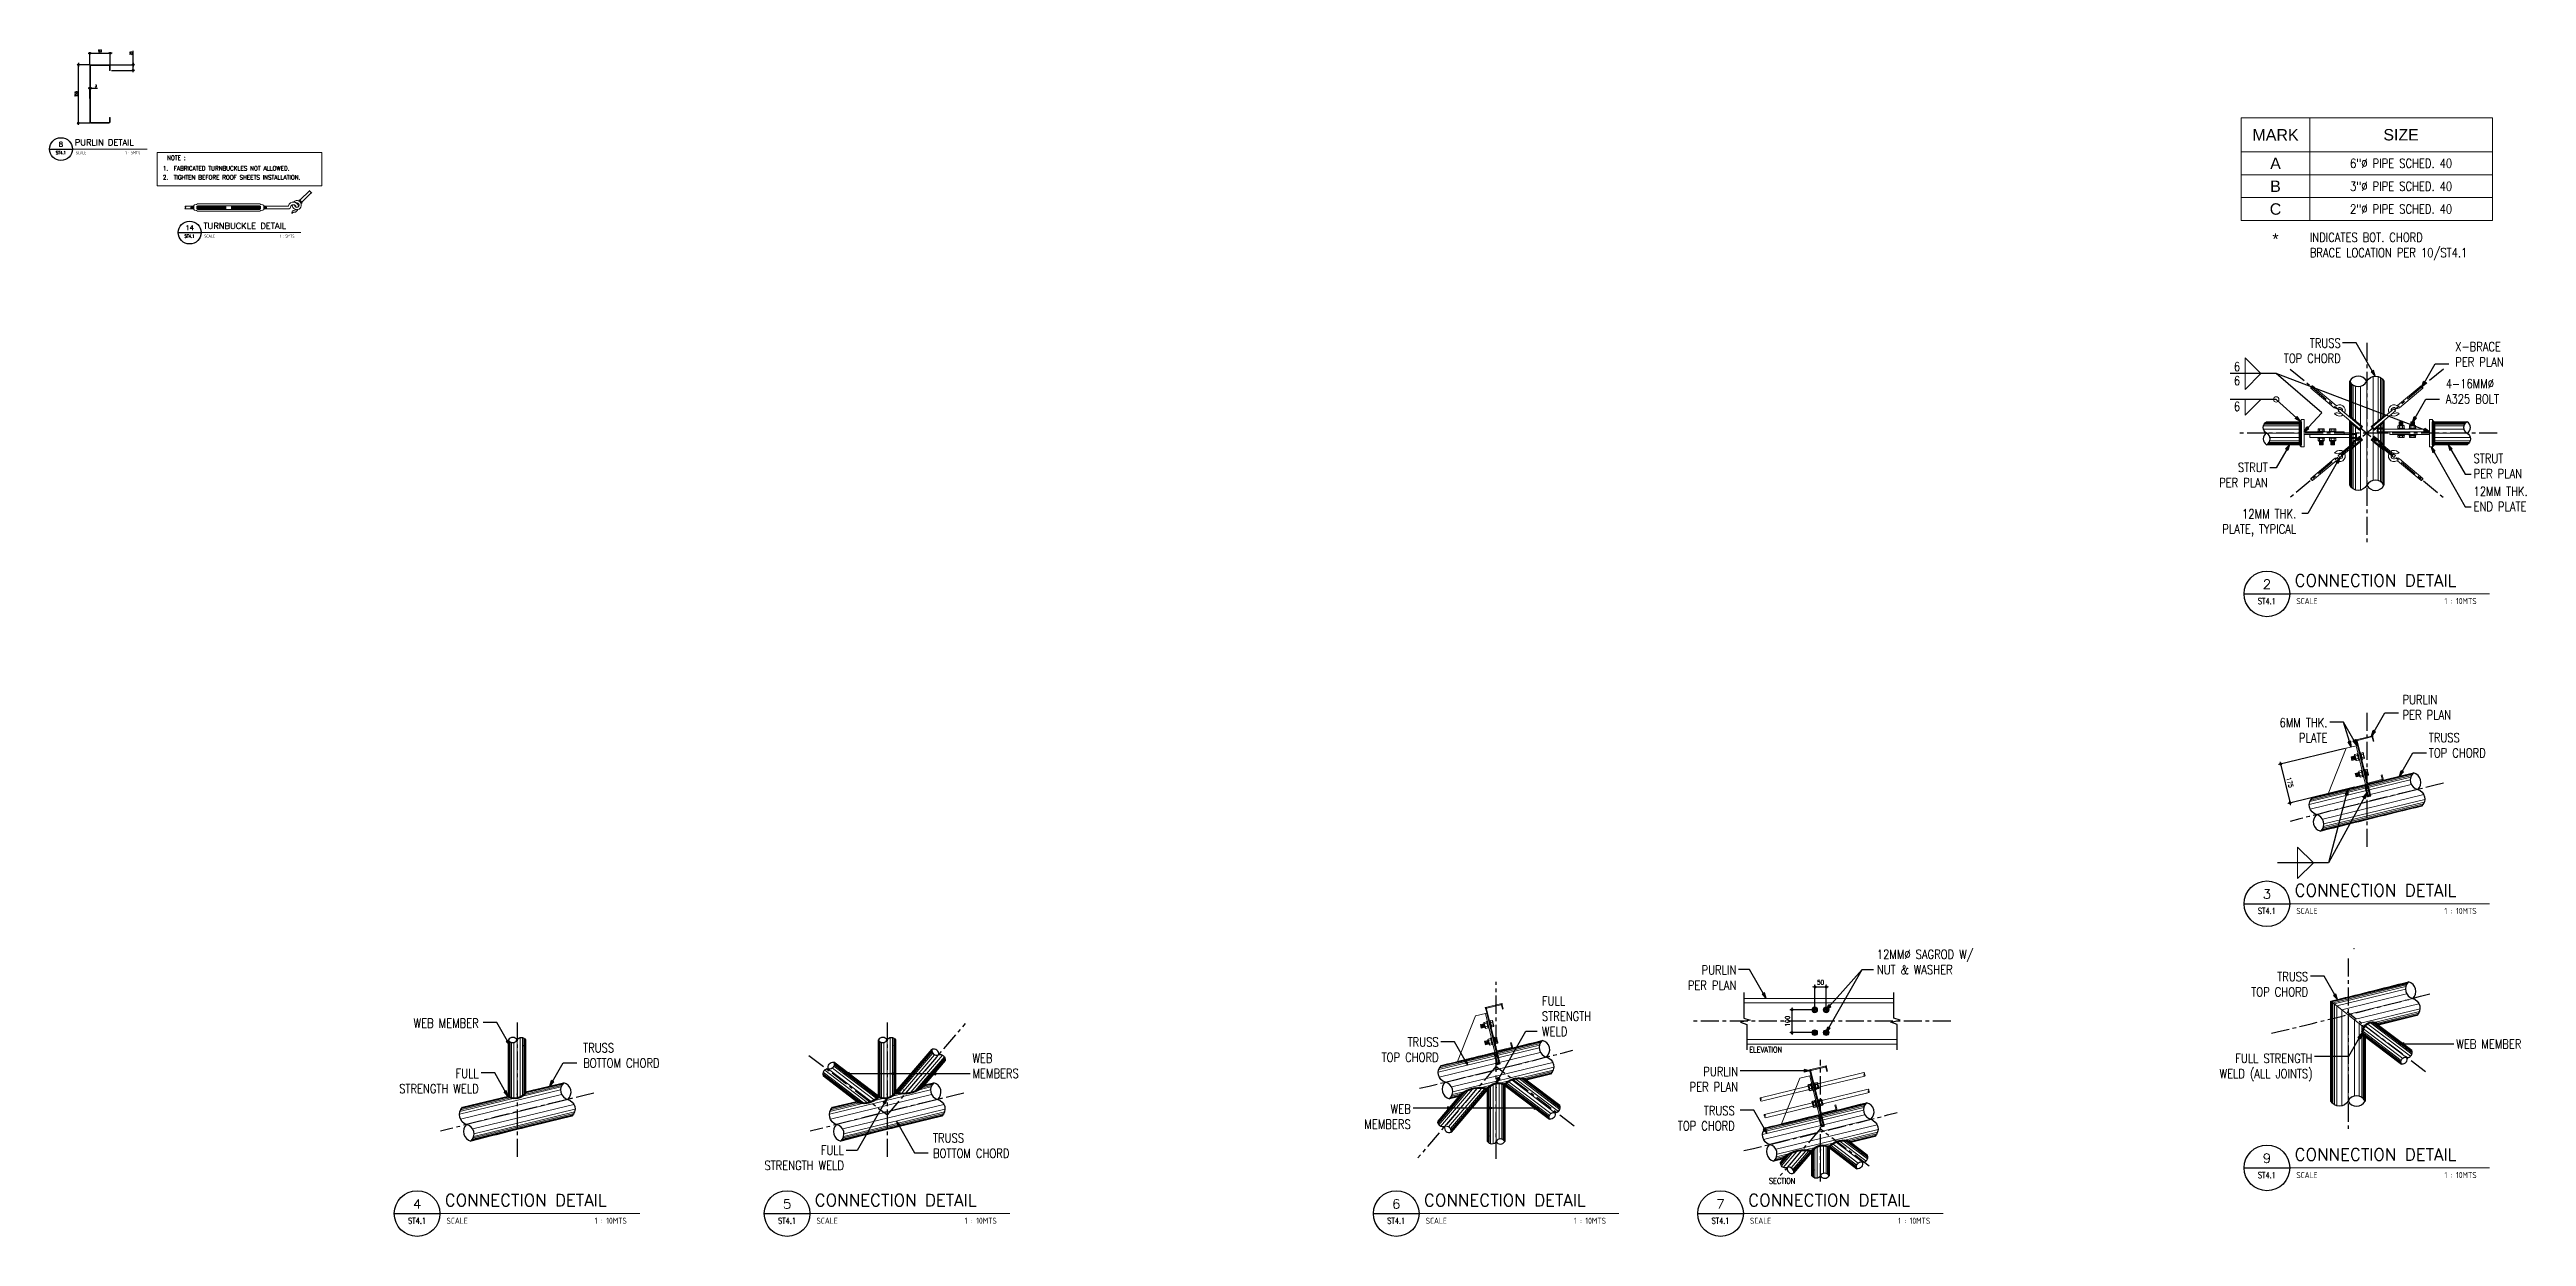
# Model space of a CAD drawing. Header units: millimetres. Extents: x 0 to 437400, y -7936 to 73710.
# Drawn here: x 3623 to 14469, y -5349 to -155 of the extents above; entities that cross this region are included whole.
import ezdxf
from ezdxf.enums import TextEntityAlignment as Align

# ---------------------------------------------------------------- set-up
doc = ezdxf.new("R2010")
doc.units = ezdxf.units.MM
doc.header["$LTSCALE"] = 10
doc.header["$MEASUREMENT"] = 0
doc.set_wipeout_variables(frame=1)
doc.linetypes.add('CENTER', pattern=[50.8, 31.75, -6.35, 6.35, -6.35])
doc.linetypes.add('DOT', pattern=[6.35, 0, -6.35])
for name, color, linetype in [('A-ANNO_DIM', 1, 'Continuous'), ('A-NEW', 240, 'Continuous'), ('A_LINE', 1, 'Continuous'), ('TARGET-MAIN', 1, 'Continuous')]:
    doc.layers.add(name, color=color, linetype=linetype)
for name, color, linetype, lineweight in [('A_DIM', 1, 'Continuous', 5), ('BOLT', 33, 'Continuous', 20), ('BOLT HOLES', 2, 'Continuous', 5), ('CEE STEEL PURLINS', 46, 'Continuous', 15), ('HATCH', 8, 'Continuous', 5), ('HATCH 000', 251, 'Continuous', 5), ('S-Anno-Text', 52, 'Continuous', 15), ('S-ANNO-WELD', 1, 'Continuous', 9), ('S-BEAM-IDEN', 2, 'Continuous', 9), ('S-DETL-LN', 1, 'Continuous', 9), ('S_Bolt', 9, 'Continuous', 9), ('S_BOLTS', 252, 'Continuous', 9), ('S_STEEL PLATE', 2, 'Continuous', 15), ('S_STEEL TRUSS', 5, 'Continuous', 30), ('SAG ROD', 33, 'Continuous', 15), ('SCHEDULES-TEXT', 4, 'Continuous', 20), ('TEXT', 2, 'Continuous', 20), ('TURN BUCKLE', 3, 'Continuous', 9), ('WOUT', 251, 'DOT', 5)]:
    doc.layers.add(name, color=color, linetype=linetype, lineweight=lineweight)
doc.layers.add('GUIDE 000', color=3, linetype='Continuous', lineweight=0, plot=False)
doc.layers.add('GUIDE 001', color=214, linetype='Continuous', lineweight=0, plot=False)
doc.styles.add('1', font='simplex.shx', dxfattribs={"width": 0.8, "height": 20})
doc.styles.add('40', font='simplex.shx', dxfattribs={"width": 0.8, "height": 20})
doc.styles.add('ARCHITEXT', font='architxt.shx', dxfattribs={"width": 0.85})
doc.styles.add('ARIAL', font='arial.ttf')
doc.styles.add('ROMANS', font='romans.shx', dxfattribs={"width": 0.8, "height": 10})
doc.styles.add('SIMPLEX', font='SIMPLEX.shx', dxfattribs={"width": 1.1})
doc.dimstyles.new('DDIM10', dxfattribs={"dimtxt": 20, "dimasz": 0.25, "dimexe": 10, "dimexo": 10, "dimgap": 10, "dimtad": 1, "dimdec": 0, "dimrnd": 1, "dimdsep": 46, "dimtxsty": '40', "dimblk1": 'ESCADIM_ARW', "dimblk2": 'ESCADIM_ARW', "dimsah": 1, "dimcen": 50, "dimclrd": 1, "dimclre": 1, "dimclrt": 52, "dimadec": 0, "dimazin": 0, "dimtfac": 1, "dimtdec": 0, "dimtofl": 0, "dimtmove": 0, "dimatfit": 3, "dimldrblk": 'ESCADIM_ARW', "dimfxl": 1, "dimtolj": 1, "dimtzin": 0, "dimarcsym": 0})
doc.dimstyles.new('DDIM5', dxfattribs={"dimtxt": 10, "dimasz": 0.1, "dimexe": 5, "dimexo": 5, "dimgap": 5, "dimtad": 1, "dimdec": 0, "dimrnd": 1, "dimdsep": 46, "dimtxsty": 'ROMANS', "dimblk1": 'ESCADIM_ARW', "dimblk2": 'ESCADIM_ARW', "dimsah": 1, "dimcen": 5, "dimclrd": 1, "dimclre": 1, "dimclrt": 3, "dimadec": 0, "dimazin": 0, "dimtfac": 1, "dimtdec": 0, "dimtofl": 0, "dimtmove": 0, "dimatfit": 3, "dimldrblk": 'ESCADIM_ARW', "dimfxl": 1, "dimtolj": 1, "dimtzin": 0, "dimarcsym": 0})
doc.dimstyles.new('ESCA_ARW$7', dxfattribs={"dimtxt": 200, "dimasz": 1, "dimexe": 100, "dimexo": 100, "dimgap": 100, "dimtad": 1, "dimdec": 0, "dimrnd": 1, "dimdsep": 46, "dimtxsty": '1', "dimblk1": 'dim_arw', "dimblk2": 'dim_arw', "dimsah": 1, "dimcen": 50, "dimclrd": 1, "dimclre": 256, "dimclrt": 52, "dimadec": 0, "dimazin": 0, "dimtfac": 1, "dimtofl": 0, "dimtmove": 0, "dimatfit": 3, "dimldrblk": 'dim_arw', "dimfxl": 1, "dimtolj": 1, "dimtzin": 0, "dimarcsym": 0})
pattern_1 = [(45, (8100, -5299), (-1.3258252, 1.3258252), []), (135, (8100, -5299), (-1.3258252, -1.3258252), [])]
pattern_2 = [(75, (6480, -6912.4172), (-1.81111092, 0.4852857), []), (165, (6480, -6912.4172), (-0.4852857, -1.81111092), [])]
pattern_3 = [(75, (2667.4516, -8084.456), (-1.81111092, 0.4852857), []), (165, (2667.4516, -8084.456), (-0.4852857, -1.81111092), [])]
pattern_4 = [(75, (4087.5, -8357.1086), (-1.81111092, 0.4852857), []), (165, (4087.5, -8357.1086), (-0.4852857, -1.81111092), [])]

msp = doc.modelspace()

# ---------------------------------------------------------------- texts
at = {"layer": 'S-Anno-Text', "char_height": 40, "width": 568.6858735, "style": '1'}
for s, insert, attachment_point in [('TRUSS\\PTOP CHORD', (13655.82586, -1526.20996), 9), ('X-BRACE\\PPER PLAN', (14156.86377, -1541.82087), 7), ('6', (13187.53612, -1522.2027), 1), ('6', (13187.53612, -1623.8392), 7), ('4-16MM%%C\\PA325 BOLT', (14115.61263, -1703.77738), 7), ('6', (13187.53612, -1736.79181), 7), ('STRUT\\PPER PLAN', (14237.14717, -2030.88323), 7), ('STRUT\\PPER PLAN', (13335.6363, -2070.19726), 9), ('12MM THK.\\PPLATE, TYPICAL', (13460.80462, -2285.61189), 9), ('12MM THK.\\PEND PLATE', (14237.14717, -2174.51642), 7), ('PURLIN\\PPER PLAN', (13926.12597, -3086.35454), 7), ('6MM THK.\\PPLATE', (13597.48794, -3186.87972), 9), ('TRUSS\\PTOP CHORD', (14041.25028, -3252.93684), 7), ('12MM%%C SAGROD W/\\PNUT & WASHER', (11624.24202, -4201.17168), 7), ('PURLIN\\PPER PLAN', (11009.01691, -4269.87491), 9), ('TRUSS\\PTOP CHORD', (13513.31241, -4298.90986), 9), ('FULL\\PSTRENGTH\\PWELD', (10157.93504, -4471.97565), 7), ('WEB MEMBER', (5502.27614, -4435.5908), 9), ('TRUSS\\PBOTTOM CHORD', (5959.48016, -4610.4159), 7), ('WEB \\PMEMBERS', (7664.2375, -4655.70401), 7), ('TRUSS\\PTOP CHORD', (9705.5535, -4585.15957), 9), ('FULL STRENGTH\\PWELD (ALL JOINTS)', (13532.38616, -4669.72198), 9), ('WEB MEMBER', (14161.39775, -4527.03346), 7), ('FULL\\PSTRENGTH WELD', (5502.27614, -4722.60876), 9), ('PURLIN\\PPER PLAN', (11016.7344, -4714.30906), 9), ('WEB \\PMEMBERS', (9583.21406, -4877.85524), 9), ('TRUSS\\PTOP CHORD', (11002.30864, -4885.10322), 9), ('FULL\\PSTRENGTH WELD', (7101.50454, -5058.25135), 9), ('TRUSS\\PBOTTOM CHORD', (7491.49404, -5005.11451), 7)]:
    msp.add_mtext(s, dxfattribs=dict(at, insert=insert, attachment_point=attachment_point))
at = {"layer": 'S-Anno-Text', "color": 4, "char_height": 25, "width": 263.840411, "attachment_point": 1, "style": '1'}
for s, insert in [('ELEVATION', (11065.58615, -4519.69102)), ('SECTION', (11151.76346, -5093.45183))]:
    msp.add_mtext(s, dxfattribs=dict(at, insert=insert))
at = {"layer": 'SCHEDULES-TEXT', "color": 1, "char_height": 50, "width": 6229.4306157, "attachment_point": 5, "style": 'ARIAL'}
for s, insert in [('MARK', (13370, -528)), ('SIZE', (13920, -528)), ('A', (13370, -653)), ('B', (13370, -753)), ('C', (13370, -853)), ('*', (13370, -983.77274))]:
    msp.add_mtext(s, dxfattribs=dict(at, insert=insert))
at = {"layer": 'TEXT', "color": 4, "style": '1', "width": 0.85}
msp.add_text('NOTE :', height=20.000047, dxfattribs=at).set_placement((4178.1004, -638.38888), align=Align.CENTER)
at = {"layer": 'TEXT', "color": 2, "style": '1', "width": 0.85}
for s, p in [('2.  TIGHTEN BEFORE ROOF SHEETS INSTALLATION.', (4118.90776, -724.1602)), ('1.  FABRICATED TURNBUCKLES NOT ALLOWED.', (4118.90776, -684.69038))]:
    msp.add_text(s, height=20.0000466, dxfattribs=at).set_placement(p)
at = {"layer": 'TEXT', "color": 2, "char_height": 39.9999923, "width": 6229.4306157, "attachment_point": 5, "style": 'ROMANS'}
for s, insert in [('6"%%C PIPE SCHED. 40', (13920, -653)), ('3"%%C PIPE SCHED. 40', (13920, -753)), ('2"%%C PIPE SCHED. 40', (13920, -853)), ('\\pxql;INDICATES BOT. CHORD\\PBRACE LOCATION PER 10/ST4.1', (16634.71531, -1016.80951))]:
    msp.add_mtext(s, dxfattribs=dict(at, insert=insert))

# ---------------------------------------------------------------- blocks, each defined once
blk = doc.blocks.new('EXT', base_point=(6.5784, 3.6597))
for p, q in [((6.5734, 3.6697), (6.5834, 3.6697)), ((6.5734, 3.6697), (6.5734, 3.6597)), ((6.5834, 3.6697), (6.5734, 3.6697)), ((6.5734, 3.6663), (6.5834, 3.6663)), ((6.5734, 3.663), (6.5834, 3.663)), ((6.575, 3.668), (6.5818, 3.668)), ((6.575, 3.6647), (6.5818, 3.6647)), ((6.575, 3.6613), (6.5818, 3.6613)), ((6.5834, 3.6597), (6.5834, 3.6697)), ((6.5734, 3.6597), (6.5834, 3.6597))]:
    blk.add_line(p, q)
blk = doc.blocks.new('BOLT', base_point=(6.579, 3.6798))
for p, q in [((6.571, 3.6847), (6.571, 3.6798)), ((6.575, 3.6847), (6.571, 3.6847)), ((6.575, 3.6858), (6.573, 3.6858)), ((6.575, 3.6798), (6.575, 3.6858)), ((6.575, 3.6858), (6.583, 3.6858)), ((6.575, 3.6847), (6.583, 3.6847)), ((6.585, 3.6858), (6.583, 3.6858)), ((6.583, 3.6798), (6.583, 3.6858)), ((6.587, 3.6847), (6.583, 3.6847)), ((6.587, 3.6798), (6.587, 3.6847))]:
    blk.add_line(p, q)
for centre, radius, start, end in [((6.573, 3.6833), 0.00241, 33.9696, 146.0304), ((6.579, 3.6777), 0.00805, 60.2058, 119.7942), ((6.585, 3.6833), 0.00241, 33.9696, 146.0304)]:
    blk.add_arc(centre, radius, start, end)
blk = doc.blocks.new('NUT20')
for p, q in [((0.0185, 0.0045), (-0.0185, 0.0045)), ((-0.0185, 0.0045), (-0.0185, 0)), ((-0.0185, 0), (0.0185, 0)), ((0.0185, 0), (0.0185, 0.0045))]:
    blk.add_line(p, q)
for name, p, xscale, yscale, zscale in [('BOLT', (0, 0.0045), 2.125, 2.666666666666667, 2.125), ('EXT', (0, 0.0205), 2, 2, 2)]:
    blk.add_blockref(name, p, dxfattribs=dict(xscale=xscale, yscale=yscale, zscale=zscale))
blk = doc.blocks.new('TARGET-DWGLABEL')
at = {"layer": 'TARGET-MAIN'}
blk.add_line((-7.5, 0), (7.5, 0), dxfattribs=at)
blk.add_circle((0, 0), 7.5, dxfattribs=at)
at = {"layer": 'TARGET-MAIN', "color": 2, "style": 'ARCHITEXT', "width": 0.85}
blk.add_text('SCALE', height=2, dxfattribs=at).set_placement((9.66, -2.36), align=Align.MIDDLE_LEFT)
at = {"layer": 'TARGET-MAIN', "color": 4, "style": 'ARCHITEXT', "width": 0.85}
blk.add_attdef('DWG_NO.', text='', height=3, dxfattribs=at).set_placement((0, 3.17), align=Align.MIDDLE_CENTER)
at = {"layer": 'TARGET-MAIN', "color": 6, "style": 'ARCHITEXT', "width": 0.85}
blk.add_attdef('DRAWING_TITLE', text='', height=5, dxfattribs=at).set_placement((9.08, 4.41), align=Align.MIDDLE_LEFT)
at = {"layer": 'TARGET-MAIN', "color": 3, "style": 'ARCHITEXT', "width": 0.85}
blk.add_attdef('SHT_NO.', text='', height=2, dxfattribs=at).set_placement((-0.02, -2.36), align=Align.MIDDLE_CENTER)
at = {"layer": 'TARGET-MAIN', "color": 2, "style": 'ARCHITEXT', "width": 0.85}
blk.add_attdef('SCALE', text='', height=2, dxfattribs=at).set_placement((69.6, -2.36), align=Align.MIDDLE_RIGHT)
blk = doc.blocks.new('dim_arw')
h = blk.add_hatch(color=256)
h.paths.add_polyline_path([(-126, 29), (0, 0), (-126, -29, -0.115681), (-133, 0, -0.115681)])
h.paths.add_polyline_path([(-249, 58), (-126, 29, 0.115681), (-133, 0, 0.115681), (-126, -29), (-249, -58)])
for p, q in [((0, 0), (-249, 58)), ((-249, 58), (-249, -58)), ((0, 0), (-249, -58))]:
    blk.add_line(p, q)
blk = doc.blocks.new('*U10')
at = {"layer": 'S-ANNO-WELD'}
blk.add_lwpolyline([(0, 0), (0, -0.162), (0.162, 0)], dxfattribs=at)
blk = doc.blocks.new('CIR-1')
at = {"layer": 'A_DIM'}
for p, q in [((-2, 0), (2, 0)), ((0, -2), (0, 2))]:
    blk.add_line(p, q, dxfattribs=at)
at = {"layer": 'A_DIM', "color": 2}
blk.add_circle((0, 0), 1, dxfattribs=at)
blk = doc.blocks.new('*D61')
at = {"layer": 'A-ANNO_DIM', "color": 0, "lineweight": -2, "transparency": 16777216}
for p, q in [((13675, -3213), (13385, -3284)), ((13394, -3287), (13433, -3447)), ((13716, -3383), (13426, -3454))]:
    blk.add_line(p, q, dxfattribs=at)
at = {"layer": 'Defpoints', "color": 0, "transparency": 16777216}
for p in [(13680, -3212), (13434, -3452), (13721, -3382)]:
    blk.add_point(p, dxfattribs=at)
at = {"layer": 'A-ANNO_DIM', "color": 0, "lineweight": -2, "transparency": 16777216, "xscale": 5, "yscale": 5, "zscale": 5}
for p, rotation in [((13393, -3282), 103.6820856574953), ((13434, -3452), 283.6820856574953)]:
    blk.add_blockref('CIR-1', p, dxfattribs=dict(at, rotation=rotation))
at = {"layer": 'A-ANNO_DIM', "color": 3, "transparency": 16777216, "insert": (13433, -3362), "char_height": 20, "attachment_point": 5, "rotation": 283.6821, "style": '40'}
blk.add_mtext('\\A1;175', dxfattribs=at)
blk = doc.blocks.new('ESCADIM_ARW')
at = {"color": 9}
blk.add_line((75, 0), (-75, 0), dxfattribs=at)
blk.add_circle((0, 0), 37.5, dxfattribs=at)
blk = doc.blocks.new('A$C2DA53F6D')
blk.add_circle((0, -17), 18.9)
at = {"color": 1}
for radius in [9, 6.03]:
    blk.add_circle((0, -17), radius, dxfattribs=at)
at = {"layer": 'GUIDE 000'}
blk.add_point((0, -17), dxfattribs=at)
at = {"layer": 'S_Bolt', "color": 9, "linetype": 'Continuous', "ltscale": 0.5}
blk.add_lwpolyline([(-14, -25), (-14, -8), (0, 0), (14, -8), (14, -25), (0, -33)], close=True, dxfattribs=at)
at = {"layer": 'S_Bolt', "color": 251, "linetype": 'Continuous', "ltscale": 0.5}
blk.add_circle((0, -17), 14.4, dxfattribs=at)
blk = doc.blocks.new('*D63')
at = {"layer": 'A-ANNO_DIM', "color": 0, "lineweight": -2, "transparency": 16777216}
for p, q in [((11348, -4357), (11245, -4357)), ((11253, -4452), (11253, -4362)), ((11348, -4457), (11245, -4457))]:
    blk.add_line(p, q, dxfattribs=at)
at = {"layer": 'Defpoints', "color": 0, "transparency": 16777216}
for p in [(11253, -4357), (11353, -4357), (11353, -4457)]:
    blk.add_point(p, dxfattribs=at)
at = {"layer": 'A-ANNO_DIM', "color": 0, "lineweight": -2, "transparency": 16777216, "xscale": 5, "yscale": 5, "zscale": 5}
for p, rotation in [((11253, -4357), 90), ((11253, -4457), 270)]:
    blk.add_blockref('CIR-1', p, dxfattribs=dict(at, rotation=rotation))
at = {"layer": 'A-ANNO_DIM', "color": 3, "transparency": 16777216, "insert": (11233, -4407), "char_height": 20, "attachment_point": 5, "rotation": 90, "style": '40'}
blk.add_mtext('\\A1;100', dxfattribs=at)
blk = doc.blocks.new('*D64')
at = {"layer": 'A-ANNO_DIM', "color": 0, "lineweight": -2, "transparency": 16777216}
for p, q in [((11353, -4352), (11353, -4249)), ((11358, -4257), (11398, -4257)), ((11403, -4352), (11403, -4249))]:
    blk.add_line(p, q, dxfattribs=at)
at = {"layer": 'Defpoints', "color": 0, "transparency": 16777216}
for p in [(11403, -4257), (11353, -4357), (11403, -4357)]:
    blk.add_point(p, dxfattribs=at)
at = {"layer": 'A-ANNO_DIM', "color": 0, "lineweight": -2, "transparency": 16777216, "xscale": 5, "yscale": 5, "zscale": 5, "rotation": 180}
blk.add_blockref('CIR-1', (11353, -4257), dxfattribs=at)
at = {"layer": 'A-ANNO_DIM', "color": 0, "lineweight": -2, "transparency": 16777216, "xscale": 5, "yscale": 5, "zscale": 5}
blk.add_blockref('CIR-1', (11403, -4257), dxfattribs=at)
at = {"layer": 'A-ANNO_DIM', "color": 3, "transparency": 16777216, "insert": (11378, -4237), "char_height": 20, "attachment_point": 5, "style": '40'}
blk.add_mtext('\\A1;50', dxfattribs=at)
blk = doc.blocks.new('*D65')
at = {"layer": 'A-ANNO_DIM', "color": 1, "lineweight": -2, "transparency": 16777216}
for p, q in [((3799, -222), (3799, -166)), ((3799, -171), (3889, -171)), ((3889, -222), (3889, -166))]:
    blk.add_line(p, q, dxfattribs=at)
at = {"layer": 'Defpoints', "color": 0, "transparency": 16777216}
for p in [(3889, -171), (3799, -227), (3889, -227)]:
    blk.add_point(p, dxfattribs=at)
at = {"layer": 'A-ANNO_DIM', "color": 1, "lineweight": -2, "transparency": 16777216, "xscale": 0.1, "yscale": 0.1, "zscale": 0.1, "rotation": 180}
blk.add_blockref('ESCADIM_ARW', (3799, -171), dxfattribs=at)
at = {"layer": 'A-ANNO_DIM', "color": 1, "lineweight": -2, "transparency": 16777216, "xscale": 0.1, "yscale": 0.1, "zscale": 0.1}
blk.add_blockref('ESCADIM_ARW', (3889, -171), dxfattribs=at)
at = {"layer": 'A-ANNO_DIM', "color": 3, "transparency": 16777216, "insert": (3844, -161), "char_height": 10, "attachment_point": 5, "style": 'ROMANS'}
blk.add_mtext('\\A1;90', dxfattribs=at)
blk = doc.blocks.new('*D66')
at = {"layer": 'A-ANNO_DIM', "color": 1, "lineweight": -2, "transparency": 16777216}
for p, q in [((3800, -221), (3744, -221)), ((3749, -476), (3749, -222)), ((3800, -477), (3744, -477))]:
    blk.add_line(p, q, dxfattribs=at)
at = {"layer": 'Defpoints', "color": 0, "transparency": 16777216}
for p in [(3749, -221), (3805, -221), (3805, -477)]:
    blk.add_point(p, dxfattribs=at)
at = {"layer": 'A-ANNO_DIM', "color": 1, "lineweight": -2, "transparency": 16777216, "xscale": 0.1, "yscale": 0.1, "zscale": 0.1}
for p, rotation in [((3749, -221), 90), ((3749, -477), 270)]:
    blk.add_blockref('ESCADIM_ARW', p, dxfattribs=dict(at, rotation=rotation))
at = {"layer": 'A-ANNO_DIM', "color": 3, "transparency": 16777216, "insert": (3739, -349), "char_height": 10, "attachment_point": 5, "rotation": 90, "style": 'ROMANS'}
blk.add_mtext('\\A1;255', dxfattribs=at)
blk = doc.blocks.new('*D67')
at = {"layer": 'A-ANNO_DIM', "color": 1, "lineweight": -2, "transparency": 16777216}
for p, q in [((3989, -221), (3989, -160)), ((3888, -221), (3994, -221)), ((3894, -246), (3994, -246)), ((3989, -246), (3989, -222))]:
    blk.add_line(p, q, dxfattribs=at)
at = {"layer": 'Defpoints', "color": 0, "transparency": 16777216}
for p in [(3883, -221), (3889, -246), (3989, -221)]:
    blk.add_point(p, dxfattribs=at)
at = {"layer": 'A-ANNO_DIM', "color": 1, "lineweight": -2, "transparency": 16777216, "xscale": 0.1, "yscale": 0.1, "zscale": 0.1}
for p, rotation in [((3989, -221), 90), ((3989, -246), 270)]:
    blk.add_blockref('ESCADIM_ARW', p, dxfattribs=dict(at, rotation=rotation))
at = {"layer": 'A-ANNO_DIM', "color": 3, "transparency": 16777216, "insert": (3979, -171), "char_height": 10, "attachment_point": 5, "rotation": 90, "style": 'ROMANS'}
blk.add_mtext('\\A1;25', dxfattribs=at)
blk = doc.blocks.new('*D68')
at = {"layer": 'A-ANNO_DIM', "color": 1, "lineweight": -2, "transparency": 16777216}
for p, q in [((3799, -369), (3799, -319)), ((3799, -324), (3799, -324)), ((3802, -369), (3802, -319)), ((3802, -324), (3833, -324))]:
    blk.add_line(p, q, dxfattribs=at)
at = {"layer": 'Defpoints', "color": 0, "transparency": 16777216}
for p in [(3802, -324), (3799, -374), (3802, -374)]:
    blk.add_point(p, dxfattribs=at)
at = {"layer": 'A-ANNO_DIM', "color": 1, "lineweight": -2, "transparency": 16777216, "xscale": 0.1, "yscale": 0.1, "zscale": 0.1}
blk.add_blockref('ESCADIM_ARW', (3799, -324), dxfattribs=at)
at = {"layer": 'A-ANNO_DIM', "color": 1, "lineweight": -2, "transparency": 16777216, "xscale": 0.1, "yscale": 0.1, "zscale": 0.1, "rotation": 180}
blk.add_blockref('ESCADIM_ARW', (3802, -324), dxfattribs=at)
at = {"layer": 'A-ANNO_DIM', "color": 3, "transparency": 16777216, "insert": (3826, -314), "char_height": 10, "attachment_point": 5, "style": 'ROMANS'}
blk.add_mtext('\\A1;3', dxfattribs=at)

# ---------------------------------------------------------------- dimensions: what is measured, and where the dimension line sits
at = {"layer": 'A-ANNO_DIM'}
dim = msp.add_linear_dim(base=(3748.95335, -221.4322), p1=(3804.9166, -476.5678), p2=(3804.96181, -221.4322), angle=90, dimstyle='DDIM5', dxfattribs=at)
dim.commit()
dim.dimension.update_dxf_attribs({"geometry": '*D66', "text_midpoint": (3738.95335, -349)})
dim = msp.add_linear_dim(base=(3888.96072, -171.44332), p1=(3798.95676, -227.43528), p2=(3888.96072, -227.45178), dimstyle='DDIM5', dxfattribs=at)
dim.commit()
dim.dimension.update_dxf_attribs({"geometry": '*D65', "text_midpoint": (3843.95874, -161.44332)})
dim = msp.add_linear_dim(base=(3988.93309, -221.4322), p1=(3888.95867, -246.44785), p2=(3882.92463, -221.4322), angle=90, dimstyle='DDIM5', dxfattribs=at)
dim.commit()
dim.dimension.update_dxf_attribs({"geometry": '*D67', "text_midpoint": (3988.93309, -170.99887), "dimtype": 160})
dim = msp.add_linear_dim(base=(3801.94137, -324.44663), p1=(3798.91165, -374.15175), p2=(3801.94137, -374.15225), dimstyle='DDIM5', dxfattribs=at)
dim.commit()
dim.dimension.update_dxf_attribs({"geometry": '*D68', "text_midpoint": (3825.80804, -324.44663), "dimtype": 160})
dim = msp.add_aligned_dim(p1=(13679.95324, -3211.8137), p2=(13721.34675, -3381.84775), distance=-295.46572, dimstyle='DDIM10', override={"dimtxt": 20, "dimasz": 5, "dimexe": 8, "dimexo": 5, "dimgap": 10, "dimblk": 'CIR-1', "dimsah": 0, "dimcen": 10, "dimclrd": 0, "dimclre": 0, "dimclrt": 3, "dimtix": 1, "dimtofl": 1, "dimtvp": 1}, dxfattribs=at)
dim.commit()
dim.dimension.update_dxf_attribs({"geometry": '*D61', "text_midpoint": (13433.00114, -3361.98784)})
dim = msp.add_linear_dim(base=(11402.5, -4257.03068), p1=(11352.5, -4356.99999), p2=(11402.5, -4356.99999), dimstyle='DDIM10', override={"dimtxt": 20, "dimasz": 5, "dimexe": 8, "dimexo": 5, "dimgap": 10, "dimblk": 'CIR-1', "dimsah": 0, "dimcen": 10, "dimclrd": 0, "dimclre": 0, "dimclrt": 3, "dimtix": 1, "dimtofl": 1, "dimtvp": 1}, dxfattribs=at)
dim.commit()
dim.dimension.update_dxf_attribs({"geometry": '*D64', "text_midpoint": (11377.5, -4257.03068), "dimtype": 160})
dim = msp.add_linear_dim(base=(11253.16211, -4356.99999), p1=(11352.5, -4456.99999), p2=(11352.5, -4356.99999), angle=90, dimstyle='DDIM10', override={"dimtxt": 20, "dimasz": 5, "dimexe": 8, "dimexo": 5, "dimgap": 10, "dimblk": 'CIR-1', "dimsah": 0, "dimcen": 10, "dimclrd": 0, "dimclre": 0, "dimclrt": 3, "dimtix": 1, "dimtofl": 1, "dimtvp": 1}, dxfattribs=at)
dim.commit()
dim.dimension.update_dxf_attribs({"geometry": '*D63', "text_midpoint": (11253.16211, -4406.99999), "dimtype": 160})

# ---------------------------------------------------------------- hatches: boundary and pattern name
at = {"layer": 'HATCH'}
h = msp.add_hatch(dxfattribs=at)
h.set_pattern_fill('ANSI32', color=256, scale=20, style=0)
h.set_pattern_definition([(45, (3431.443, -1356), (-5.3033, 5.3033), []), (45, (3434.979, -1356), (-5.3033, 5.3033), [])])
edge = h.paths.add_edge_path()
edge.add_line((3888.95867, -246.44785), (3888.96072, -227.45178))
edge.add_arc((3882.95665, -227.45079), 6.00407, 359.990549558, 449.990549557)
edge.add_line((3882.95764, -221.44672), (3804.96181, -221.4322))
edge.add_arc((3804.96082, -227.43627), 6.00407, 89.990549557, 179.990549556)
edge.add_line((3798.95676, -227.43528), (3798.92573, -470.56268))
edge.add_arc((3804.08562, -471.35034), 5.21967, 171.320739524, 268.248597591)
edge.add_line((3803.92609, -476.56757), (3882.94973, -476.58226))
edge.add_arc((3882.95072, -470.5782), 6.00407, 269.990549557, 359.990549556)
edge.add_line((3888.95478, -470.57919), (3888.95775, -451.583))
edge.add_line((3888.95775, -451.583), (3885.92803, -451.5825))
edge.add_line((3885.92803, -451.5825), (3885.92509, -471.5814))
edge.add_arc((3883.92374, -471.58107), 2.00136, 269.990549557, 359.990549557, ccw=False)
edge.add_line((3883.92341, -473.58242), (3803.92678, -473.56757))
edge.add_arc((3803.92711, -471.56622), 2.00136, 179.990549557, 269.990549557, ccw=False)
edge.add_line((3801.92576, -471.56589), (3801.95699, -226.43299))
edge.add_arc((3803.95834, -226.43332), 2.00136, 89.990549557, 179.990549557, ccw=False)
edge.add_line((3803.95867, -224.43197), (3883.9557, -224.44682))
edge.add_arc((3883.95537, -226.44818), 2.00136, -0.009450443, 89.990549557, ccw=False)
edge.add_line((3885.95672, -226.44851), (3885.95445, -246.44735))
edge.add_line((3885.95445, -246.44735), (3888.95867, -246.44785))
h = msp.add_hatch(dxfattribs=at)
h.set_pattern_fill('ANSI37', color=256, scale=15, style=0)
h.set_pattern_definition([(135, (19440, -5299), (1.3258252, 1.3258252), []), (45, (19440, -5299), (1.3258252, -1.3258252), [])])
h.paths.add_polyline_path([(13483, -1774), (13483, -1894), (13473, -1884), (13473, -1784)])
h = msp.add_hatch(dxfattribs=at)
h.set_pattern_fill('ANSI37', color=256, scale=15, style=0)
h.set_pattern_definition(pattern_1)
h.paths.add_polyline_path([(14057, -1774), (14057, -1894), (14067, -1884), (14067, -1784)])
h = msp.add_hatch(dxfattribs=at)
h.set_pattern_fill('ANSI37', color=256, scale=15, angle=30, style=0)
h.set_pattern_definition(pattern_2)
h.paths.add_polyline_path([(13765.1934, -3375.68906), (13764.64349, -3373.4334), (13600.41581, -3413.24495), (13600.96498, -3415.5008)])
h.paths.add_polyline_path([(13764.64349, -3373.4334), (13764.26323, -3371.87366), (13600.03607, -3411.68509), (13600.41581, -3413.24495)])
h.paths.add_polyline_path([(13764.26323, -3371.87366), (13764.15424, -3371.42659), (13599.96594, -3411.397), (13600.03607, -3411.68509)])
h.paths.add_polyline_path([(13765.33852, -3376.28431), (13765.1934, -3375.68906), (13600.96498, -3415.5008), (13601.14861, -3416.25512)])
h = msp.add_hatch(dxfattribs=at)
h.set_pattern_fill('ANSI37', color=256, scale=15, angle=30, style=0)
h.set_pattern_definition(pattern_2)
h.paths.add_polyline_path([(13787.89011, -3422.25458), (13774.8581, -3368.8209), (13770, -3370.00364), (13781.84727, -3418.57964), (13775.99698, -3420.00385), (13764.15424, -3371.42659), (13759.29613, -3372.60926), (13772.32314, -3426.04424)])
h = msp.add_hatch(dxfattribs=at)
h.set_pattern_fill('ANSI37', color=256, scale=15, angle=30, style=0)
h.set_pattern_definition([(75, (3325.4302, -6632.1947), (-1.81111092, 0.4852857), []), (165, (3325.4302, -6632.1947), (-0.4852857, -1.81111092), [])])
h.paths.add_polyline_path([(13825.57022, -4422.29263), (13825.22969, -4422.03453), (13818.96038, -4423.55668), (13819.30497, -4423.81786)])
h.paths.add_polyline_path([(13825.22969, -4422.03453), (13823.57803, -4420.78268), (13817.30865, -4422.30478), (13818.96038, -4423.55668)])
h.paths.add_polyline_path([(13823.57803, -4420.78268), (13821.18933, -4418.9722), (13814.91986, -4420.49423), (13817.30865, -4422.30478)])
h.paths.add_polyline_path([(13816.36413, -4415.31501), (13810.0945, -4416.83692), (13814.91986, -4420.49423), (13821.18933, -4418.9722)])
h.paths.add_polyline_path([(13812.15986, -4412.12844, 0.0183085982), (13808.81731, -4411.0009), (13796.35672, -4414.02473, -0.0792988445), (13809.73072, -4416.5612), (13810.0945, -4416.83692), (13816.36413, -4415.31501)])
h.paths.add_polyline_path([(13808.81731, -4411.0009, 0.2696646654), (13761.73235, -4422.42705), (13774.19294, -4419.40323, -0.1344174796), (13796.35672, -4414.02473)])
h.paths.add_polyline_path([(13774.19294, -4419.40323), (13761.73235, -4422.42705, 0.0200288053), (13759.05756, -4425.20836), (13763.05564, -4428.23865, -0.0828646386)])
h.paths.add_polyline_path([(13763.05564, -4428.23865), (13759.05756, -4425.20836, 0.0384014952), (13754.59042, -4431.09608), (13758.54131, -4434.20044, -0.0433727957)])
h.paths.add_polyline_path([(13754.59042, -4431.09608, 0.0059489985), (13753.981, -4432.06727), (13753.981, -4443.98658, -0.062748065), (13758.54131, -4434.20044)])
h.paths.add_polyline_path([(13753.981, -4432.06727, 0.0836053827), (13748.02058, -4446.91794), (13748.02058, -4467.46425, 0.0179979492), (13748.88136, -4470.8235), (13753.981, -4474.6887), (13753.981, -4468.41481), (13753.25191, -4467.86221, -0.1410329061), (13753.981, -4443.98658)])
h.paths.add_polyline_path([(13748.02058, -4446.91794, 0.1078414908), (13748.02058, -4467.46425)])
h.paths.add_polyline_path([(13758.67046, -4471.96912), (13753.981, -4468.41481), (13753.981, -4474.6887), (13758.67046, -4478.243)])
h.paths.add_polyline_path([(13760.99218, -4473.72883), (13758.67046, -4471.96912), (13758.67046, -4478.243), (13760.99218, -4480.00272)])
h.paths.add_polyline_path([(13762.5976, -4474.94564), (13760.99218, -4473.72883), (13760.99218, -4480.00272), (13762.5976, -4481.21952)])
h.paths.add_polyline_path([(13762.82616, -4475.11887), (13762.5976, -4474.94564), (13762.5976, -4481.21952), (13762.82616, -4481.39276)])
h = msp.add_hatch(dxfattribs=at)
h.set_pattern_fill('ANSI37', color=256, scale=15, angle=30, style=0)
h.set_pattern_definition(pattern_3)
h.paths.add_polyline_path([(9952.64496, -4547.72795), (9952.09505, -4545.47228), (9787.86737, -4585.28384), (9788.41654, -4587.53968)])
h.paths.add_polyline_path([(9952.09505, -4545.47228), (9951.7148, -4543.91255), (9787.48763, -4583.72398), (9787.86737, -4585.28384)])
h.paths.add_polyline_path([(9951.7148, -4543.91255), (9951.6058, -4543.46548), (9787.4175, -4583.43589), (9787.48763, -4583.72398)])
h.paths.add_polyline_path([(9952.79008, -4548.3232), (9952.64496, -4547.72795), (9788.41654, -4587.53968), (9788.60017, -4588.294)])
h = msp.add_hatch(dxfattribs=at)
h.set_pattern_fill('ANSI37', color=256, scale=15, angle=30, style=0)
h.set_pattern_definition(pattern_3)
h.paths.add_polyline_path([(9975.34168, -4594.29347), (9962.30966, -4540.85978), (9957.45156, -4542.04253), (9969.29883, -4590.61852), (9963.44854, -4592.04273), (9951.6058, -4543.46548), (9946.74769, -4544.64815), (9959.7747, -4598.08313)])
h = msp.add_hatch(dxfattribs=at)
h.set_pattern_fill('ANSI37', color=256, scale=15, angle=30, style=0)
h.set_pattern_definition([(255, (20487.4516, -1154.456), (1.81111092, -0.4852857), []), (345, (20487.4516, -1154.456), (0.4852857, 1.81111092), [])])
h.paths.add_polyline_path([(10088.38147, -4664.65066, -0.001742526), (10088.93037, -4664.86223), (10096.9716, -4662.90466, 0.0014498895), (10096.50349, -4662.68174)])
h.paths.add_polyline_path([(10085.64771, -4663.66145, -0.0086122478), (10088.38147, -4664.65066), (10096.50349, -4662.68174, 0.0072778652), (10094.13474, -4661.60405)])
h.paths.add_polyline_path([(10081.3458, -4662.31534, -0.0133545299), (10085.64771, -4663.66145), (10094.13474, -4661.60405, 0.0110498935), (10090.481, -4660.10081)])
h.paths.add_polyline_path([(10070.81928, -4660.04186, -0.031932489), (10081.3458, -4662.31534), (10090.481, -4660.10081, 0.0248475263), (10082.04786, -4657.31987)])
h.paths.add_polyline_path([(10045.05566, -4660.15434, -0.0767658861), (10070.81928, -4660.04186), (10082.04786, -4657.31987, 0.0404107258), (10067.87519, -4654.62251)])
h.paths.add_polyline_path([(10009.08857, -4668.87337), (10031.9081, -4663.34153, -0.0401374423), (10045.05566, -4660.15434), (10067.87519, -4654.62251, 0.174295199)])
h.paths.add_polyline_path([(10009.08857, -4668.87337, 0.0404107258), (9997.72437, -4677.7613), (10008.95295, -4675.0393, -0.0767658861), (10031.9081, -4663.34153)])
h.paths.add_polyline_path([(9993.84344, -4681.56152, 0.0187339259), (9989.56927, -4679.73823), (9980.02087, -4682.05293, -0.0399683801), (9988.70871, -4684.77213), (10000.63604, -4681.88074, -0.031932489), (10008.95295, -4675.0393), (9997.72437, -4677.7613, 0.015193075)])
h.paths.add_polyline_path([(9988.70871, -4684.77213, -0.0167226366), (9992.19628, -4686.31565), (9997.42809, -4685.04737, -0.0133545299), (10000.63604, -4681.88074)])
h.paths.add_polyline_path([(9994.39139, -4687.43544), (9995.45079, -4687.17862, -0.0086122478), (9997.42809, -4685.04737), (9992.19628, -4686.31565, -0.0108031427)])
h.paths.add_polyline_path([(9994.39139, -4687.43544, -0.0027963794), (9994.95156, -4687.74067, -0.0022267851), (9995.45079, -4687.17862)])
h.paths.add_polyline_path([(9957.45156, -4681.39105), (9957.45156, -4681.50666, -0.0999493517), (9980.02087, -4682.05293), (9989.56927, -4679.73823, 0.0498720964), (9977.65962, -4676.49228)])
h.paths.add_polyline_path([(9957.45156, -4681.39105), (9977.65962, -4676.49228, 0.0819892226), (9957.45156, -4676.43546)])
h.paths.add_polyline_path([(9930.23448, -4687.98893), (9957.45156, -4681.39105), (9957.45156, -4676.43546, 0.1209042502)])
h.paths.add_polyline_path([(9921.13331, -4696.32826), (9930.68171, -4694.01357, -0.1155400276), (9953.88358, -4682.25599), (9930.23448, -4687.98893, 0.0498720964)])
h.paths.add_polyline_path([(9917.94649, -4700.19756, 0.0124763315), (9911.27424, -4698.71827), (9898.35673, -4701.84969, -0.0235769307), (9910.65789, -4703.69296), (9924.20347, -4700.40928, -0.0399683801), (9930.68171, -4694.01357), (9921.13331, -4696.32826, 0.0202102294)])
h.paths.add_polyline_path([(9910.65789, -4703.69296, -0.010034485), (9915.83119, -4704.82784), (9921.80987, -4703.3785, -0.0167226366), (9924.20347, -4700.40928)])
h.paths.add_polyline_path([(9915.83119, -4704.82784, -0.0065010259), (9919.15685, -4705.67356), (9920.37121, -4705.37917, -0.0108031427), (9921.80987, -4703.3785)])
h.paths.add_polyline_path([(9919.15685, -4705.67356, -0.0014698494), (9919.90565, -4705.87674, -0.0005718799), (9919.95156, -4705.99886, -0.0032806411), (9920.37121, -4705.37917)])
h.paths.add_polyline_path([(9873.96777, -4701.62893, -0.0463040609), (9898.35673, -4701.84969), (9911.27424, -4698.71827, 0.0300347486), (9894.97968, -4696.53529)])
h.paths.add_polyline_path([(9873.96777, -4701.62893), (9894.97968, -4696.53529, 0.0300923391), (9878.50947, -4696.32184)])
h.paths.add_polyline_path([(9813.52463, -4716.28136), (9834.53655, -4711.18772, -0.0773226839), (9873.96777, -4701.62893), (9878.50947, -4696.32184, 0.1260553108)])
h.paths.add_polyline_path([(9800.03855, -4725.68367), (9812.95606, -4722.55225, -0.0463040609), (9834.53655, -4711.18772), (9813.52463, -4716.28136, 0.0300347486)])
h.paths.add_polyline_path([(9792.14789, -4732.42178), (9802.8645, -4729.82389, -0.0235769307), (9812.95606, -4722.55225), (9800.03855, -4725.68367, 0.0189460897)])
h.paths.add_polyline_path([(9788.78834, -4735.62516), (9798.78517, -4733.20176, -0.010034485), (9802.8645, -4729.82389), (9792.14789, -4732.42178, 0.0084735201)])
h.paths.add_polyline_path([(9786.63261, -4737.79966), (9796.21596, -4735.4765, -0.0065010259), (9798.78517, -4733.20176), (9788.78834, -4735.62516, 0.0055890867)])
h.paths.add_polyline_path([(9786.63261, -4737.79966, 0.0021636588), (9785.81121, -4738.65432), (9795.25979, -4736.35413, -0.0024587647), (9796.21596, -4735.4765)])
h = msp.add_hatch(dxfattribs=at)
h.set_pattern_fill('ANSI37', color=256, scale=15, angle=30, style=0)
h.set_pattern_definition([(75, (-3240, -8268.4172), (-1.81111092, 0.4852857), []), (165, (-3240, -8268.4172), (-0.4852857, -1.81111092), [])])
h.paths.add_polyline_path([(5633.06017, -4735.43781, -0.0027963794), (5632.5, -4735.13257), (5625.63484, -4736.80385, 0.002321279), (5626.11541, -4737.12133)])
h.paths.add_polyline_path([(5635.25529, -4736.55759, -0.0108031427), (5633.06017, -4735.43781), (5626.11541, -4737.12133, 0.0090292757), (5628.01214, -4738.31345)])
h.paths.add_polyline_path([(5638.74285, -4738.10112, -0.0167226366), (5635.25529, -4736.55759), (5628.01214, -4738.31345, 0.0136777876), (5630.96407, -4739.98683)])
h.paths.add_polyline_path([(5638.74285, -4738.10112), (5630.96407, -4739.98683, 0.0306613448), (5637.8823, -4743.13501), (5647.4307, -4740.82032, -0.0399683801)])
h.paths.add_polyline_path([(5670, -4741.48219), (5670, -4741.36658, -0.0999493517), (5647.4307, -4740.82032), (5637.8823, -4743.13501, 0.0498720964), (5649.79194, -4746.38097)])
h.paths.add_polyline_path([(5670, -4741.48219), (5649.79194, -4746.38097, 0.0819892226), (5670, -4746.43778)])
h.paths.add_polyline_path([(5697.21708, -4734.88431), (5670, -4741.48219), (5670, -4746.43778, 0.1209042502)])
h.paths.add_polyline_path([(5697.21708, -4734.88431, 0.0498720964), (5706.31825, -4726.54498), (5696.76985, -4728.85968, -0.1155400276), (5673.56798, -4740.61725)])
h.paths.add_polyline_path([(5711.02688, -4720.57825), (5703.24809, -4722.46396, -0.0399683801), (5696.76985, -4728.85968), (5706.31825, -4726.54498, 0.0306613448)])
h.paths.add_polyline_path([(5711.02688, -4720.57825, 0.0136777876), (5712.88483, -4717.73888), (5705.64169, -4719.49474, -0.0167226366), (5703.24809, -4722.46396)])
h.paths.add_polyline_path([(5712.88483, -4717.73888, 0.0090292757), (5714.02511, -4715.81054), (5707.08035, -4717.49407, -0.0108031427), (5705.64169, -4719.49474)])
h.paths.add_polyline_path([(5714.02511, -4715.81054, 0.0028055395), (5714.36516, -4715.20312), (5707.5, -4716.87439, -0.0032806411), (5707.08035, -4717.49407)])
h = msp.add_hatch(dxfattribs=at)
h.set_pattern_fill('ANSI37', color=256, scale=15, angle=30, style=0)
h.set_pattern_definition([(75, (-3240, -8268.4172), (-1.81111092, 0.4852857), []), (165, (-3240, -8268.4172), (-0.4852857, -1.81111092), [])])
h.paths.add_polyline_path([(7159.07009, -4758.22258, -0.001742526), (7158.52119, -4758.01101), (7150.47997, -4759.96859, 0.0014498895), (7150.94807, -4760.1915)])
h.paths.add_polyline_path([(7161.80385, -4759.21179, -0.0086122478), (7159.07009, -4758.22258), (7150.94807, -4760.1915, 0.0072778652), (7153.31682, -4761.26919)])
h.paths.add_polyline_path([(7166.10576, -4760.55791, -0.0133545299), (7161.80385, -4759.21179), (7153.31682, -4761.26919, 0.0110498935), (7156.97056, -4762.77243)])
h.paths.add_polyline_path([(7176.63228, -4762.83138, -0.031932489), (7166.10576, -4760.55791), (7156.97056, -4762.77243, 0.0248475263), (7165.4037, -4765.55338)])
h.paths.add_polyline_path([(7202.3959, -4762.7189, -0.0767658861), (7176.63228, -4762.83138), (7165.4037, -4765.55338, 0.0404107258), (7179.57637, -4768.25074)])
h.paths.add_polyline_path([(7238.363, -4753.99987), (7215.54346, -4759.53171, -0.0401374423), (7202.3959, -4762.7189), (7179.57637, -4768.25074, 0.174295199)])
h.paths.add_polyline_path([(7238.363, -4753.99987, 0.0404107258), (7249.72719, -4745.11194), (7238.49861, -4747.83394, -0.0767658861), (7215.54346, -4759.53171)])
h.paths.add_polyline_path([(7253.60813, -4741.31172, 0.0187339259), (7257.8823, -4743.13501), (7267.4307, -4740.82032, -0.0399683801), (7258.74285, -4738.10112), (7246.81552, -4740.9925, -0.031932489), (7238.49861, -4747.83394), (7249.72719, -4745.11194, 0.015193075)])
h.paths.add_polyline_path([(7258.74285, -4738.10112, -0.0167226366), (7255.25529, -4736.55759), (7250.02347, -4737.82587, -0.0133545299), (7246.81552, -4740.9925)])
h.paths.add_polyline_path([(7253.06017, -4735.43781), (7252.00078, -4735.69462, -0.0086122478), (7250.02347, -4737.82587), (7255.25529, -4736.55759, -0.0108031427)])
h.paths.add_polyline_path([(7253.06017, -4735.43781, -0.0027963794), (7252.5, -4735.13257, -0.0022267851), (7252.00078, -4735.69462)])
h.paths.add_polyline_path([(7290, -4741.48219), (7290, -4741.36658, -0.0999493517), (7267.4307, -4740.82032), (7257.8823, -4743.13501, 0.0498720964), (7269.79194, -4746.38097)])
h.paths.add_polyline_path([(7290, -4741.48219), (7269.79194, -4746.38097, 0.0819892226), (7290, -4746.43778)])
h.paths.add_polyline_path([(7317.21708, -4734.88431), (7290, -4741.48219), (7290, -4746.43778, 0.1209042502)])
h.paths.add_polyline_path([(7326.31825, -4726.54498), (7316.76985, -4728.85968, -0.1155400276), (7293.56798, -4740.61725), (7317.21708, -4734.88431, 0.0498720964)])
h.paths.add_polyline_path([(7329.50507, -4722.67568, 0.0124763315), (7336.17732, -4724.15498), (7349.09483, -4721.02356, -0.0235769307), (7336.79367, -4719.18029), (7323.24809, -4722.46396, -0.0399683801), (7316.76985, -4728.85968), (7326.31825, -4726.54498, 0.0202102294)])
h.paths.add_polyline_path([(7336.79367, -4719.18029, -0.010034485), (7331.62038, -4718.04541), (7325.64169, -4719.49474, -0.0167226366), (7323.24809, -4722.46396)])
h.paths.add_polyline_path([(7331.62038, -4718.04541, -0.0065010259), (7328.29471, -4717.19969), (7327.08035, -4717.49407, -0.0108031427), (7325.64169, -4719.49474)])
h.paths.add_polyline_path([(7328.29471, -4717.19969, -0.0014698494), (7327.54591, -4716.99651, -0.0005718799), (7327.5, -4716.87439, -0.0032806411), (7327.08035, -4717.49407)])
h.paths.add_polyline_path([(7373.48379, -4721.24432, -0.0463040609), (7349.09483, -4721.02356), (7336.17732, -4724.15498, 0.0300347486), (7352.47188, -4726.33796)])
h.paths.add_polyline_path([(7373.48379, -4721.24432), (7352.47188, -4726.33796, 0.0300923391), (7368.94209, -4726.55141)])
h.paths.add_polyline_path([(7433.92693, -4706.59188), (7412.91502, -4711.68552, -0.0773226839), (7373.48379, -4721.24432), (7368.94209, -4726.55141, 0.1260553108)])
h.paths.add_polyline_path([(7447.41301, -4697.18957), (7434.49551, -4700.321, -0.0463040609), (7412.91502, -4711.68552), (7433.92693, -4706.59188, 0.0300347486)])
h.paths.add_polyline_path([(7455.30368, -4690.45147), (7444.58706, -4693.04935, -0.0235769307), (7434.49551, -4700.321), (7447.41301, -4697.18957, 0.0189460897)])
h.paths.add_polyline_path([(7458.66322, -4687.24808), (7448.66639, -4689.67148, -0.010034485), (7444.58706, -4693.04935), (7455.30368, -4690.45147, 0.0084735201)])
h.paths.add_polyline_path([(7460.81895, -4685.07358), (7451.2356, -4687.39675, -0.0065010259), (7448.66639, -4689.67148), (7458.66322, -4687.24808, 0.0055890867)])
h.paths.add_polyline_path([(7460.81895, -4685.07358, 0.0021636588), (7461.64035, -4684.21892), (7452.19177, -4686.51911, -0.0024587647), (7451.2356, -4687.39675)])
h = msp.add_hatch(dxfattribs=at)
h.set_pattern_fill('ANSI37', color=256, scale=15, angle=30, style=0)
h.set_pattern_definition(pattern_4)
h.paths.add_polyline_path([(11372.6934, -4820.38046), (11372.14349, -4818.1248), (11207.91581, -4857.93635), (11208.46498, -4860.1922)])
h.paths.add_polyline_path([(11372.14349, -4818.1248), (11371.76323, -4816.56506), (11207.53607, -4856.37649), (11207.91581, -4857.93635)])
h.paths.add_polyline_path([(11371.76323, -4816.56506), (11371.65424, -4816.11799), (11207.46594, -4856.0884), (11207.53607, -4856.37649)])
h.paths.add_polyline_path([(11372.83852, -4820.97572), (11372.6934, -4820.38046), (11208.46498, -4860.1922), (11208.64861, -4860.94652)])
h = msp.add_hatch(dxfattribs=at)
h.set_pattern_fill('ANSI37', color=256, scale=15, angle=30, style=0)
h.set_pattern_definition(pattern_4)
h.paths.add_polyline_path([(11395.39011, -4866.94598), (11382.3581, -4813.5123), (11377.5, -4814.69504), (11389.34727, -4863.27104), (11383.49698, -4864.69525), (11371.65424, -4816.11799), (11366.79613, -4817.30066), (11379.82314, -4870.73565)])
h = msp.add_hatch(dxfattribs=at)
h.set_pattern_fill('ANSI37', color=256, scale=15, angle=30, style=0)
h.set_pattern_definition([(255, (21907.5, -1427.1086), (1.81111092, -0.4852857), []), (345, (21907.5, -1427.1086), (0.4852857, 1.81111092), [])])
h.paths.add_polyline_path([(11508.42991, -4937.30318, -0.001742526), (11508.97881, -4937.51475), (11517.02003, -4935.55717, 0.0014498895), (11516.55193, -4935.33426)])
h.paths.add_polyline_path([(11505.69615, -4936.31397, -0.0086122478), (11508.42991, -4937.30318), (11516.55193, -4935.33426, 0.0072778652), (11514.18318, -4934.25657)])
h.paths.add_polyline_path([(11501.39424, -4934.96785, -0.0133545299), (11505.69615, -4936.31397), (11514.18318, -4934.25657, 0.0110498935), (11510.52944, -4932.75333)])
h.paths.add_polyline_path([(11490.86772, -4932.69438, -0.031932489), (11501.39424, -4934.96785), (11510.52944, -4932.75333, 0.0248475263), (11502.0963, -4929.97238)])
h.paths.add_polyline_path([(11465.1041, -4932.80686, -0.0767658861), (11490.86772, -4932.69438), (11502.0963, -4929.97238, 0.0404107258), (11487.92363, -4927.27502)])
h.paths.add_polyline_path([(11429.137, -4941.52589), (11451.95654, -4935.99405, -0.0401374423), (11465.1041, -4932.80686), (11487.92363, -4927.27502, 0.174295199)])
h.paths.add_polyline_path([(11429.137, -4941.52589, 0.0404107258), (11417.77281, -4950.41382), (11429.00139, -4947.69182, -0.0767658861), (11451.95654, -4935.99405)])
h.paths.add_polyline_path([(11413.89187, -4954.21404, 0.0187339259), (11409.6177, -4952.39075), (11400.0693, -4954.70544, -0.0399683801), (11408.75715, -4957.42464), (11420.68448, -4954.53326, -0.031932489), (11429.00139, -4947.69182), (11417.77281, -4950.41382, 0.015193075)])
h.paths.add_polyline_path([(11408.75715, -4957.42464, -0.0167226366), (11412.24471, -4958.96817), (11417.47653, -4957.69989, -0.0133545299), (11420.68448, -4954.53326)])
h.paths.add_polyline_path([(11414.43983, -4960.08795), (11415.49922, -4959.83114, -0.0086122478), (11417.47653, -4957.69989), (11412.24471, -4958.96817, -0.0108031427)])
h.paths.add_polyline_path([(11414.43983, -4960.08795, -0.0027963794), (11415, -4960.39319, -0.0022267851), (11415.49922, -4959.83114)])
h.paths.add_polyline_path([(11377.5, -4954.04357), (11377.5, -4954.15918, -0.0999493517), (11400.0693, -4954.70544), (11409.6177, -4952.39075, 0.0498720964), (11397.70806, -4949.14479)])
h.paths.add_polyline_path([(11377.5, -4954.04357), (11397.70806, -4949.14479, 0.0819892226), (11377.5, -4949.08798)])
h.paths.add_polyline_path([(11350.28292, -4960.64145), (11377.5, -4954.04357), (11377.5, -4949.08798, 0.1209042502)])
h.paths.add_polyline_path([(11341.18175, -4968.98078), (11350.73015, -4966.66608, -0.1155400276), (11373.93202, -4954.90851), (11350.28292, -4960.64145, 0.0498720964)])
h.paths.add_polyline_path([(11337.99493, -4972.85008, 0.0124763315), (11331.32268, -4971.37078), (11318.40517, -4974.5022, -0.0235769307), (11330.70633, -4976.34547), (11344.25191, -4973.0618, -0.0399683801), (11350.73015, -4966.66608), (11341.18175, -4968.98078, 0.0202102294)])
h.paths.add_polyline_path([(11330.70633, -4976.34547, -0.010034485), (11335.87962, -4977.48035), (11341.85831, -4976.03102, -0.0167226366), (11344.25191, -4973.0618)])
h.paths.add_polyline_path([(11335.87962, -4977.48035, -0.0065010259), (11339.20529, -4978.32607), (11340.41965, -4978.03169, -0.0108031427), (11341.85831, -4976.03102)])
h.paths.add_polyline_path([(11339.20529, -4978.32607, -0.0014698494), (11339.95409, -4978.52925, -0.0005718799), (11340, -4978.65137, -0.0032806411), (11340.41965, -4978.03169)])
h.paths.add_polyline_path([(11294.01621, -4974.28144, -0.0463040609), (11318.40517, -4974.5022), (11331.32268, -4971.37078, 0.0300347486), (11315.02812, -4969.1878)])
h.paths.add_polyline_path([(11294.01621, -4974.28144), (11315.02812, -4969.1878, 0.0300923391), (11298.55791, -4968.97435)])
h.paths.add_polyline_path([(11233.57307, -4988.93388), (11254.58498, -4983.84024, -0.0773226839), (11294.01621, -4974.28144), (11298.55791, -4968.97435, 0.1260553108)])
h.paths.add_polyline_path([(11220.08699, -4998.33619), (11233.00449, -4995.20476, -0.0463040609), (11254.58498, -4983.84024), (11233.57307, -4988.93388, 0.0300347486)])
h.paths.add_polyline_path([(11212.19632, -5005.07429), (11222.91294, -5002.47641, -0.0235769307), (11233.00449, -4995.20476), (11220.08699, -4998.33619, 0.0189460897)])
h.paths.add_polyline_path([(11208.83678, -5008.27768), (11218.83361, -5005.85428, -0.010034485), (11222.91294, -5002.47641), (11212.19632, -5005.07429, 0.0084735201)])
h.paths.add_polyline_path([(11206.68105, -5010.45218), (11216.2644, -5008.12901, -0.0065010259), (11218.83361, -5005.85428), (11208.83678, -5008.27768, 0.0055890867)])
h.paths.add_polyline_path([(11206.68105, -5010.45218, 0.0021636588), (11205.85965, -5011.30684), (11215.30823, -5009.00665, -0.0024587647), (11216.2644, -5008.12901)])
at = {"layer": 'HATCH 000'}
h = msp.add_hatch(color=33, dxfattribs=at)
edge = h.paths.add_edge_path()
edge.add_line((13801.16622, -3181.26318), (13796.9044, -3163.77638))
edge.add_arc((13791.07107, -3165.19806), 6.00407, 13.696913271, 103.69691327)
edge.add_line((13789.6494, -3159.36474), (13728.44407, -3174.27724))
edge.add_arc((13729.86574, -3180.11056), 6.00407, 103.69691327, 193.696913269)
edge.add_line((13724.03242, -3181.53224), (13768.57832, -3364.30966))
edge.add_arc((13774.41164, -3362.88798), 6.00407, 193.696913271, 283.69691327)
edge.add_line((13775.83332, -3368.7213), (13837.06303, -3353.80286))
edge.add_arc((13835.64135, -3347.96953), 6.00407, 283.69691327, 373.696913269)
edge.add_line((13841.47467, -3346.54786), (13837.21285, -3329.06106))
edge.add_line((13837.21285, -3329.06106), (13833.32397, -3330.00885))
edge.add_line((13833.32397, -3330.00885), (13837.58579, -3347.49564))
edge.add_arc((13835.64135, -3347.96953), 2.00136, -76.30308673, 13.69691327, ccw=False)
edge.add_line((13836.11524, -3349.91398), (13774.88554, -3364.83242))
edge.add_arc((13774.41164, -3362.88798), 2.00136, 193.69691327, 283.69691327, ccw=False)
edge.add_line((13772.4672, -3363.36188), (13727.9213, -3180.58446))
edge.add_arc((13729.86574, -3180.11056), 2.00136, 103.69691327, 193.69691327, ccw=False)
edge.add_line((13729.39185, -3178.16612), (13790.59718, -3163.25362))
edge.add_arc((13791.07107, -3165.19806), 2.00136, 13.69691327, 103.69691327, ccw=False)
edge.add_line((13793.01551, -3164.72417), (13797.27734, -3182.21097))
edge.add_line((13797.27734, -3182.21097), (13801.16622, -3181.26318))
h = msp.add_hatch(color=33, dxfattribs=at)
edge = h.paths.add_edge_path()
edge.add_line((9988.61778, -4353.30207), (9984.35596, -4335.81527))
edge.add_arc((9978.52264, -4337.23695), 6.00407, 13.696913271, 103.69691327)
edge.add_line((9977.10096, -4331.40363), (9915.89563, -4346.31613))
edge.add_arc((9917.31731, -4352.14945), 6.00407, 103.69691327, 193.696913269)
edge.add_line((9911.48398, -4353.57113), (9956.02988, -4536.34855))
edge.add_arc((9961.86321, -4534.92687), 6.00407, 193.696913271, 283.69691327)
edge.add_line((9963.28488, -4540.76019), (10024.51459, -4525.84174))
edge.add_arc((10023.09291, -4520.00842), 6.00407, 283.69691327, 373.696913269)
edge.add_line((10028.92624, -4518.58674), (10024.66441, -4501.09995))
edge.add_line((10024.66441, -4501.09995), (10020.77553, -4502.04773))
edge.add_line((10020.77553, -4502.04773), (10025.03735, -4519.53453))
edge.add_arc((10023.09291, -4520.00842), 2.00136, -76.30308673, 13.69691327, ccw=False)
edge.add_line((10023.56681, -4521.95286), (9962.3371, -4536.87131))
edge.add_arc((9961.86321, -4534.92687), 2.00136, 193.69691327, 283.69691327, ccw=False)
edge.add_line((9959.91877, -4535.40076), (9915.37287, -4352.62334))
edge.add_arc((9917.31731, -4352.14945), 2.00136, 103.69691327, 193.69691327, ccw=False)
edge.add_line((9916.84341, -4350.20501), (9978.04874, -4335.29251))
edge.add_arc((9978.52264, -4337.23695), 2.00136, 13.69691327, 103.69691327, ccw=False)
edge.add_line((9980.46708, -4336.76306), (9984.7289, -4354.24985))
edge.add_line((9984.7289, -4354.24985), (9988.61778, -4353.30207))
h = msp.add_hatch(color=33, dxfattribs=at)
edge = h.paths.add_edge_path()
edge.add_line((11408.66622, -4625.95458), (11404.4044, -4608.46779))
edge.add_arc((11398.57107, -4609.88946), 6.00407, 13.696913271, 103.69691327)
edge.add_line((11397.1494, -4604.05614), (11335.94407, -4618.96864))
edge.add_arc((11337.36574, -4624.80197), 6.00407, 103.69691327, 193.696913269)
edge.add_line((11331.53242, -4626.22364), (11376.07832, -4809.00106))
edge.add_arc((11381.91164, -4807.57939), 6.00407, 193.696913271, 283.69691327)
edge.add_line((11383.33332, -4813.41271), (11444.56303, -4798.49426))
edge.add_arc((11443.14135, -4792.66094), 6.00407, 283.69691327, 373.696913269)
edge.add_line((11448.97467, -4791.23926), (11444.71285, -4773.75246))
edge.add_line((11444.71285, -4773.75246), (11440.82397, -4774.70025))
edge.add_line((11440.82397, -4774.70025), (11445.08579, -4792.18704))
edge.add_arc((11443.14135, -4792.66094), 2.00136, -76.30308673, 13.69691327, ccw=False)
edge.add_line((11443.61524, -4794.60538), (11382.38554, -4809.52383))
edge.add_arc((11381.91164, -4807.57939), 2.00136, 193.69691327, 283.69691327, ccw=False)
edge.add_line((11379.9672, -4808.05328), (11335.4213, -4625.27586))
edge.add_arc((11337.36574, -4624.80197), 2.00136, 103.69691327, 193.69691327, ccw=False)
edge.add_line((11336.89185, -4622.85753), (11398.09718, -4607.94502))
edge.add_arc((11398.57107, -4609.88946), 2.00136, 13.69691327, 103.69691327, ccw=False)
edge.add_line((11400.51551, -4609.41557), (11404.77734, -4626.90237))
edge.add_line((11404.77734, -4626.90237), (11408.66622, -4625.95458))

# ---------------------------------------------------------------- linework, layer by layer
at = {"color": 2, "linetype": 'Continuous'}
msp.add_line((4254.40735, -853.54933), (4254.40639, -852.39841), dxfattribs=at)
for p, q in [((11324.21923, -4690.79093), (11328.01074, -4706.3352)), ((11335.04326, -4681.15141), (11338.54072, -4680.29832)), ((11342.05755, -4709.90831), (11335.04326, -4681.15141)), ((11338.54072, -4680.29832), (11345.55501, -4709.05523)), ((11341.97803, -4763.64971), (11345.76954, -4779.19399)), ((11345.55501, -4709.05523), (11342.05755, -4709.90831)), ((11348.25495, -4677.93392), (11351.75257, -4677.08149)), ((11355.26381, -4706.69215), (11348.25495, -4677.93392)), ((11351.75257, -4677.08149), (11358.76143, -4705.83973)), ((11352.80206, -4754.01019), (11356.29952, -4753.1571)), ((11359.81635, -4782.7671), (11352.80206, -4754.01019)), ((11358.76143, -4705.83973), (11355.26381, -4706.69215)), ((11356.29952, -4753.1571), (11363.31381, -4781.91401)), ((11369.58728, -4696.20225), (11365.79871, -4680.65726)), ((11366.01375, -4750.79271), (11369.51137, -4749.94028)), ((11373.02261, -4779.55094), (11366.01375, -4750.79271)), ((11369.51137, -4749.94028), (11376.52023, -4778.69851)), ((11387.34608, -4769.06103), (11383.55751, -4753.51604)), ((11363.31381, -4781.91401), (11359.81635, -4782.7671)), ((11376.52023, -4778.69851), (11373.02261, -4779.55094))]:
    msp.add_line(p, q)
at = {"color": 1}
for points in [[(11041.70585, -4281.99999), (11041.70585, -4393.10293), (11069.49996, -4402.25896), (11027.80879, -4411.74103), (11055.60291, -4420.89705), (11055.60291, -4531.99999)], [(11713.29415, -4531.99999), (11713.29415, -4420.89705), (11685.50004, -4411.74103), (11727.19121, -4402.25896), (11699.39709, -4393.10293), (11699.39709, -4281.99999)]]:
    msp.add_lwpolyline(points, dxfattribs=at)
at = {"layer": 'A-NEW', "color": 253, "linetype": 'CENTER', "ltscale": 0.25}
for p, q in [((13770, -3057.19059), (13770, -3653.68265)), ((13687.82616, -4132.65659), (13687.82616, -4878.76222)), ((9957.45156, -5009.68265), (9957.45156, -4234.34748)), ((5670, -4413.19059), (5670, -5009.68265)), ((7290, -4413.19059), (7290, -5009.68265)), ((11948.56195, -4406.99999), (10806.43805, -4406.99999)), ((11377.5, -5108.29726), (11377.5, -4576.68695))]:
    msp.add_line(p, q, dxfattribs=at)
for points in [[(6948.16545, -4556.87647), (7291.47018, -4817.07925), (7633.39183, -4417.53532)], [(14027.08254, -4628.35397), (13683.77781, -4368.15119)], [(10299.28611, -4865.99677), (9955.98138, -4605.79399), (9614.05973, -5005.33792)], [(11591.38617, -5041.67269), (11376.02982, -4878.44651), (11201.09951, -5082.85691)]]:
    msp.add_lwpolyline(points, dxfattribs=at)
for centre, radius, start, end in [((21082.5, -32880.14627), 30327.51553, 103.299745437, 104.60713915), ((5836.72387, 27298.72062), 32635.62755, 283.313513461, 284.573827164), ((2644.95156, 24813.27303), 30327.51553, 283.299745437, 284.60713915), ((12982.5, -34236.14627), 30327.51553, 103.299745437, 104.60713915), ((14602.5, -34236.14627), 30327.51553, 103.299745437, 104.60713915), ((4065, 24540.62051), 30327.51553, 283.299745437, 284.60713915)]:
    msp.add_arc(centre, radius, start, end, dxfattribs=at)
at = {"layer": 'A_LINE', "color": 1, "lineweight": 13}
for p, q in [((3622.88645, -590.5), (4050, -590.5)), ((4186.27422, -955.70835), (4723.72578, -955.70835)), ((13232.54844, -2537), (14307.45156, -2537)), ((13232.54844, -3892.99999), (14307.45156, -3892.99999)), ((13232.54844, -5048.99999), (14307.45156, -5048.99999)), ((5132.54844, -5248.99999), (6207.45156, -5248.99999)), ((6752.54844, -5248.99999), (7827.45156, -5248.99999)), ((9420, -5248.99999), (10494.90312, -5248.99999)), ((10840.04844, -5248.99999), (11914.95156, -5248.99999))]:
    msp.add_line(p, q, dxfattribs=at)
at = {"layer": 'BOLT HOLES'}
for centre in [(11352.5, -4356.99999), (11402.5, -4356.99999), (11352.5, -4456.99999), (11402.5, -4456.99999)]:
    msp.add_circle(centre, 8, dxfattribs=at)
at = {"layer": 'CEE STEEL PURLINS'}
for p, q in [((11041.70585, -4306.99999), (11699.39709, -4306.99999)), ((11041.70585, -4326.99999), (11699.39709, -4326.99999)), ((11055.60291, -4486.99999), (11713.29415, -4486.99999)), ((11055.60291, -4506.99999), (11713.29415, -4506.99999))]:
    msp.add_line(p, q, dxfattribs=at)
for points in [[(3888.95867, -246.44785), (3888.96072, -227.45178, 0.4142135624), (3882.95764, -221.44672), (3804.96181, -221.4322, 0.4142135624), (3798.95676, -227.43528), (3798.92573, -470.56268, 0.4500885537), (3803.92609, -476.56757), (3882.94973, -476.58226, 0.4142135624), (3888.95478, -470.57919), (3888.95775, -451.583), (3885.92803, -451.5825), (3885.92509, -471.5814, -0.4142135624), (3883.92341, -473.58242), (3803.92678, -473.56757, -0.4142135624), (3801.92576, -471.56589), (3801.95699, -226.43299, -0.4142135624), (3803.95867, -224.43197), (3883.9557, -224.44682, -0.4142135624), (3885.95672, -226.44851), (3885.95445, -246.44735), (3888.95867, -246.44785)], [(13801.16622, -3181.26318), (13796.9044, -3163.77638, 0.4142135624), (13789.6494, -3159.36474), (13728.44407, -3174.27724, 0.4142135624), (13724.03242, -3181.53224), (13768.57832, -3364.30966, 0.4142135624), (13775.83332, -3368.7213), (13837.06303, -3353.80286, 0.4142135624), (13841.47467, -3346.54786), (13837.21285, -3329.06106), (13833.32397, -3330.00885), (13837.58579, -3347.49564, -0.4142135624), (13836.11524, -3349.91398), (13774.88554, -3364.83242, -0.4142135624), (13772.4672, -3363.36188), (13727.9213, -3180.58446, -0.4142135624), (13729.39185, -3178.16612), (13790.59718, -3163.25362, -0.4142135624), (13793.01551, -3164.72417), (13797.27734, -3182.21097), (13801.16622, -3181.26318)], [(9988.61778, -4353.30207), (9984.35596, -4335.81527, 0.4142135624), (9977.10096, -4331.40363), (9915.89563, -4346.31613, 0.4142135624), (9911.48398, -4353.57113), (9956.02988, -4536.34855, 0.4142135624), (9963.28488, -4540.76019), (10024.51459, -4525.84174, 0.4142135624), (10028.92624, -4518.58674), (10024.66441, -4501.09995), (10020.77553, -4502.04773), (10025.03735, -4519.53453, -0.4142135624), (10023.56681, -4521.95286), (9962.3371, -4536.87131, -0.4142135624), (9959.91877, -4535.40076), (9915.37287, -4352.62334, -0.4142135624), (9916.84341, -4350.20501), (9978.04874, -4335.29251, -0.4142135624), (9980.46708, -4336.76306), (9984.7289, -4354.24985), (9988.61778, -4353.30207)], [(11408.66622, -4625.95458), (11404.4044, -4608.46779, 0.4142135624), (11397.1494, -4604.05614), (11335.94407, -4618.96864, 0.4142135624), (11331.53242, -4626.22364), (11376.07832, -4809.00106, 0.4142135624), (11383.33332, -4813.41271), (11444.56303, -4798.49426, 0.4142135624), (11448.97467, -4791.23926), (11444.71285, -4773.75246), (11440.82397, -4774.70025), (11445.08579, -4792.18704, -0.4142135624), (11443.61524, -4794.60538), (11382.38554, -4809.52383, -0.4142135624), (11379.9672, -4808.05328), (11335.4213, -4625.27586, -0.4142135624), (11336.89185, -4622.85753), (11398.09718, -4607.94502, -0.4142135624), (11400.51551, -4609.41557), (11404.77734, -4626.90237), (11408.66622, -4625.95458)]]:
    msp.add_lwpolyline(points, format="xyb", dxfattribs=at)
at = {"layer": 'GUIDE 001'}
for p in [(3888.96171, -221.44771), (13722.61074, -3175.69892), (13795.48272, -3157.94306), (13842.89635, -3352.38118), (13770, -3370.14298), (13713.30888, -4088.93758), (9982.93428, -4329.98195), (13687.82616, -4301.1375), (13760.72251, -4283.37569), (9910.06231, -4347.73781), (5695.48272, -4513.94306), (7315.48272, -4513.94306), (9957.45156, -4542.18187), (10030.34791, -4524.42007), (13939.64814, -4530.10921), (7038.17802, -4651.71966), (7519.1684, -4589.77266), (11330.11074, -4620.39032), (11402.98272, -4602.63446), (5742.89635, -4708.38118), (7362.89635, -4708.38118), (9884.55521, -4714.49207), (10209.27354, -4771.15358), (9728.28317, -4833.10059), (11377.5, -4814.83438), (11450.39635, -4797.07258), (9931.96884, -4908.93018), (11304.60365, -4987.14458), (11555.71097, -4988.01372), (11228.24312, -5012.37451), (11352.01728, -5058.67863)]:
    msp.add_point(p, dxfattribs=at)
at = {"layer": 'HATCH', "linetype": 'Continuous'}
for p, q in [((4240.13243, -852.39841), (4242.85369, -840.42873)), ((4242.52637, -852.39841), (4245.24763, -840.42873)), ((4244.9203, -852.39841), (4247.64156, -840.42873)), ((4247.31424, -852.39841), (4250.0355, -840.42873)), ((4249.70817, -852.39841), (4252.42943, -840.42873)), ((4252.16319, -852.39841), (4254.3982, -842.56757)), ((4268.9296, -852.39841), (4271.65087, -840.42873)), ((4271.32354, -852.39841), (4274.0448, -840.42873)), ((4273.71747, -852.39841), (4276.43874, -840.42873)), ((4276.11141, -852.39841), (4278.83267, -840.42873)), ((4278.50535, -852.39841), (4281.22661, -840.42873)), ((4280.89928, -852.39841), (4283.62054, -840.42873)), ((4283.29322, -852.39841), (4286.01448, -840.42873)), ((4285.68715, -852.39841), (4288.40842, -840.42873)), ((4288.08109, -852.39841), (4290.80235, -840.42873)), ((4290.47502, -852.39841), (4293.19629, -840.42873)), ((4292.86896, -852.39841), (4295.59022, -840.42873)), ((4295.26289, -852.39841), (4297.98416, -840.42873)), ((4297.65683, -852.39841), (4300.37809, -840.42873)), ((4300.05076, -852.39841), (4302.77203, -840.42873)), ((4302.4447, -852.39841), (4305.16596, -840.42873)), ((4304.83864, -852.39841), (4307.5599, -840.42873)), ((4307.23257, -852.39841), (4309.95383, -840.42873)), ((4309.62651, -852.39841), (4312.34777, -840.42873)), ((4312.02044, -852.39841), (4314.74171, -840.42873)), ((4314.41438, -852.39841), (4317.13564, -840.42873)), ((4316.80831, -852.39841), (4319.52958, -840.42873)), ((4319.20225, -852.39841), (4321.92351, -840.42873)), ((4321.59618, -852.39841), (4324.31745, -840.42873)), ((4323.99012, -852.39841), (4326.71138, -840.42873)), ((4326.38406, -852.39841), (4329.10532, -840.42873)), ((4328.77799, -852.39841), (4331.49925, -840.42873)), ((4331.17193, -852.39841), (4333.89319, -840.42873)), ((4333.56586, -852.39841), (4336.28712, -840.42873)), ((4335.9598, -852.39841), (4338.68106, -840.42873)), ((4338.35373, -852.39841), (4341.075, -840.42873)), ((4340.74767, -852.39841), (4343.46893, -840.42873)), ((4343.1416, -852.39841), (4345.86287, -840.42873)), ((4345.53554, -852.39841), (4348.2568, -840.42873)), ((4347.92947, -852.39841), (4350.65074, -840.42873)), ((4350.32341, -852.39841), (4353.04467, -840.42873)), ((4352.71735, -852.39841), (4355.43861, -840.42873)), ((4355.11128, -852.39841), (4357.83254, -840.42873)), ((4357.50522, -852.39841), (4360.22648, -840.42873)), ((4359.89915, -852.39841), (4362.62041, -840.42873)), ((4362.29309, -852.39841), (4365.01435, -840.42873)), ((4364.68702, -852.39841), (4367.40829, -840.42873)), ((4367.08096, -852.39841), (4369.80222, -840.42873)), ((4369.47489, -852.39841), (4372.19616, -840.42873)), ((4371.86883, -852.39841), (4374.59009, -840.42873)), ((4374.26276, -852.39841), (4376.98403, -840.42873)), ((4376.6567, -852.39841), (4379.37796, -840.42873)), ((4379.05064, -852.39841), (4381.7719, -840.42873)), ((4381.44457, -852.39841), (4384.16583, -840.42873)), ((4383.83851, -852.39841), (4386.55977, -840.42873)), ((4386.23244, -852.39841), (4388.95371, -840.42873)), ((4388.62638, -852.39841), (4391.34764, -840.42873)), ((4391.02031, -852.39841), (4393.74158, -840.42873)), ((4393.41425, -852.39841), (4395.4981, -843.23244)), ((4421.52041, -852.39841), (4419.43656, -843.23244)), ((4423.91435, -852.39841), (4421.19309, -840.42873)), ((4426.30828, -852.39841), (4423.58702, -840.42873)), ((4428.70222, -852.39841), (4425.98096, -840.42873)), ((4431.09615, -852.39841), (4428.37489, -840.42873)), ((4433.49009, -852.39841), (4430.76883, -840.42873)), ((4435.88403, -852.39841), (4433.16276, -840.42873)), ((4438.27796, -852.39841), (4435.5567, -840.42873)), ((4440.6719, -852.39841), (4437.95063, -840.42873)), ((4443.06583, -852.39841), (4440.34457, -840.42873)), ((4445.45977, -852.39841), (4442.7385, -840.42873)), ((4447.8537, -852.39841), (4445.13244, -840.42873)), ((4450.24764, -852.39841), (4447.52638, -840.42873)), ((4452.64157, -852.39841), (4449.92031, -840.42873)), ((4455.03551, -852.39841), (4452.31425, -840.42873)), ((4457.42944, -852.39841), (4454.70818, -840.42873)), ((4459.82338, -852.39841), (4457.10212, -840.42873)), ((4462.21732, -852.39841), (4459.49605, -840.42873)), ((4464.61125, -852.39841), (4461.88999, -840.42873)), ((4467.00519, -852.39841), (4464.28392, -840.42873)), ((4469.39912, -852.39841), (4466.67786, -840.42873)), ((4471.79306, -852.39841), (4469.07179, -840.42873)), ((4474.18699, -852.39841), (4471.46573, -840.42873)), ((4476.58093, -852.39841), (4473.85967, -840.42873)), ((4478.97486, -852.39841), (4476.2536, -840.42873)), ((4481.3688, -852.39841), (4478.64754, -840.42873)), ((4483.76274, -852.39841), (4481.04147, -840.42873)), ((4486.15667, -852.39841), (4483.43541, -840.42873)), ((4488.55061, -852.39841), (4485.82934, -840.42873)), ((4490.94454, -852.39841), (4488.22328, -840.42873)), ((4493.33848, -852.39841), (4490.61721, -840.42873)), ((4495.73241, -852.39841), (4493.01115, -840.42873)), ((4498.12635, -852.39841), (4495.40509, -840.42873)), ((4500.52028, -852.39841), (4497.79902, -840.42873)), ((4502.91422, -852.39841), (4500.19296, -840.42873)), ((4505.30815, -852.39841), (4502.58689, -840.42873)), ((4507.70209, -852.39841), (4504.98083, -840.42873)), ((4510.09603, -852.39841), (4507.37476, -840.42873)), ((4512.48996, -852.39841), (4509.7687, -840.42873)), ((4514.8839, -852.39841), (4512.16263, -840.42873)), ((4517.27783, -852.39841), (4514.55657, -840.42873)), ((4519.67177, -852.39841), (4516.9505, -840.42873)), ((4522.0657, -852.39841), (4519.34444, -840.42873)), ((4524.45964, -852.39841), (4521.73838, -840.42873)), ((4526.85357, -852.39841), (4524.13231, -840.42873)), ((4529.24751, -852.39841), (4526.52625, -840.42873)), ((4531.64144, -852.39841), (4528.92018, -840.42873)), ((4534.03538, -852.39841), (4531.31412, -840.42873)), ((4536.42932, -852.39841), (4533.70805, -840.42873)), ((4538.82325, -852.39841), (4536.10199, -840.42873)), ((4541.21719, -852.39841), (4538.49592, -840.42873)), ((4543.61112, -852.39841), (4540.88986, -840.42873)), ((4546.00506, -852.39841), (4543.28379, -840.42873)), ((4562.77147, -852.39841), (4560.53646, -842.56757)), ((4565.22649, -852.39841), (4562.50523, -840.42873)), ((4567.62043, -852.39841), (4564.89916, -840.42873)), ((4570.01436, -852.39841), (4567.2931, -840.42873)), ((4572.4083, -852.39841), (4569.68703, -840.42873)), ((4574.80223, -852.39841), (4572.08097, -840.42873))]:
    msp.add_line(p, q, dxfattribs=at)
at = {"layer": 'HATCH', "color": 250}
for p, q in [((13317.12191, -1815.6416), (13483, -1815.6416)), ((13317.40326, -1801.28328), (13483, -1801.28328)), ((13320.70561, -1793.87038), (13483, -1793.87038)), ((13323.73143, -1789.89677), (13483, -1789.89677)), ((13327.08075, -1786.77047), (13483, -1786.77047)), ((13329.23352, -1785.22265), (13483, -1785.22265)), ((13331.01947, -1784.15237), (13483, -1784.15237)), ((13331.30003, -1834), (13483, -1834)), ((14208.41942, -1784.15237), (14067, -1784.15237)), ((14206.63347, -1785.22265), (14067, -1785.22265)), ((14204.4807, -1786.77047), (14067, -1786.77047)), ((14201.13138, -1789.89677), (14067, -1789.89677)), ((14198.10555, -1793.87038), (14067, -1793.87038)), ((14194.8032, -1801.28328), (14067, -1801.28328)), ((14194.52185, -1815.6416), (14067, -1815.6416)), ((14208.69997, -1834), (14067, -1834)), ((13331.58058, -1883.84762), (13483, -1883.84762)), ((13333.36653, -1882.77734), (13483, -1882.77734)), ((13335.5193, -1881.22953), (13483, -1881.22953)), ((13338.86862, -1878.10322), (13483, -1878.10322)), ((13341.89445, -1874.12961), (13483, -1874.12961)), ((13345.1968, -1866.71672), (13483, -1866.71672)), ((13345.47815, -1852.3584), (13483, -1852.3584)), ((14222.87809, -1852.3584), (14067, -1852.3584)), ((14222.59674, -1866.71672), (14067, -1866.71672)), ((14219.29439, -1874.12961), (14067, -1874.12961)), ((14216.26857, -1878.10322), (14067, -1878.10322)), ((14212.91925, -1881.22953), (14067, -1881.22953)), ((14210.76648, -1882.77734), (14067, -1882.77734)), ((14208.98053, -1883.84762), (14067, -1883.84762)), ((13517.65621, -3458.09597), (13959.94586, -3350.87751)), ((13519.85066, -3446.1226), (13962.14031, -3338.90415)), ((13522.8574, -3439.26067), (13965.14706, -3332.04221)), ((13526.63516, -3433.51959), (13968.92482, -3326.30114)), ((13529.22644, -3430.50245), (13971.51609, -3323.28399)), ((13531.45173, -3428.31109), (13973.74139, -3321.09263)), ((13522.32015, -3479.12664), (13964.6098, -3371.90818)), ((13549.36993, -3503.11201), (13991.76602, -3393.66024)), ((13571.0142, -3572.59464), (14009.79065, -3466.22785)), ((13572.72969, -3570.52687), (14012.01595, -3464.03648)), ((13574.7883, -3567.63885), (14014.60722, -3461.01934)), ((13576.63258, -3522.63075), (14018.92224, -3415.4123)), ((13577.85041, -3562.07126), (14018.38498, -3455.27827)), ((13580.25763, -3555.35466), (14021.39173, -3448.41633)), ((13581.29652, -3543.66142), (14023.58618, -3436.44297)), ((13949.38727, -4238.00074), (13612.77397, -4319.66565)), ((13758.54131, -4434.20044), (13612.82616, -4319.70666)), ((13613.05473, -4756.73301), (13613.05473, -4319.88625)), ((13947.67178, -4240.06852), (13614.38065, -4320.92808)), ((13614.66014, -4759.41194), (13614.66014, -4321.14769)), ((13945.61317, -4242.95653), (13616.70421, -4322.75379)), ((13616.98187, -4762.64109), (13616.98187, -4322.97195)), ((13942.55106, -4248.52412), (13621.39736, -4326.44137)), ((13621.67133, -4767.66507), (13621.67133, -4326.65663)), ((13940.14384, -4255.24073), (13627.36247, -4331.12838)), ((13627.63174, -4772.20381), (13627.63174, -4331.33995)), ((13939.10495, -4266.93396), (13638.49056, -4339.87213)), ((13943.76889, -4287.96463), (13660.04501, -4356.80826)), ((13971.03154, -4307.48337), (13686.53428, -4377.62185)), ((13998.08132, -4331.46875), (13715.16358, -4400.11695)), ((13638.75108, -4777.15734), (13638.75108, -4340.07683)), ((13660.28857, -4777.57936), (13660.28857, -4356.99963)), ((13687.82616, -4756.31218), (13687.82616, -4378.63693)), ((13715.36376, -4735.045), (13715.36376, -4400.27424)), ((14002.74526, -4352.49942), (13736.71803, -4417.05308)), ((13736.90124, -4735.46702), (13736.90124, -4417.19704)), ((13774.19294, -4419.40323), (13747.84612, -4425.79683)), ((13748.02058, -4740.42055), (13748.02058, -4425.93391)), ((13753.981, -4443.98658), (13753.981, -4430.61723)), ((13755.55572, -4439.83098), (13927.0841, -4569.8384)), ((13763.05564, -4428.23865), (13943.87549, -4565.2884)), ((13774.09946, -4419.33238), (13960.66687, -4560.73841)), ((13786.13959, -4414.94565), (13967.00346, -4552.02876)), ((13794.11909, -4414.01744), (13968.38785, -4546.10189)), ((14000.55081, -4364.47278), (13796.35672, -4414.02473)), ((13799.30999, -4414.21231), (13968.37943, -4542.35602)), ((13804.20013, -4414.97661), (13967.7938, -4538.97003)), ((13807.07856, -4415.70165), (13967.20826, -4537.06961)), ((13809.37464, -4416.43471), (13966.62564, -4535.6208)), ((13997.54407, -4371.33472), (13810.0945, -4416.83692)), ((13993.76631, -4377.07579), (13814.91986, -4420.49423)), ((13991.17503, -4380.09293), (13817.30865, -4422.30478)), ((13988.94974, -4382.2843), (13818.96038, -4423.55668)), ((5632.61428, -4735.19551), (5632.61428, -4489.53484)), ((5633.41699, -4735.62803), (5633.41699, -4490.87431)), ((5634.57785, -4736.22471), (5634.57785, -4492.48888)), ((5636.92258, -4737.33033), (5636.92258, -4495.00087)), ((5639.90279, -4738.5541), (5639.90279, -4497.27024)), ((5645.46246, -4740.33614), (5645.46246, -4499.747)), ((5656.2312, -4742.10883), (5656.2312, -4499.95802)), ((5670, -4741.36658), (5670, -4489.32443)), ((5683.7688, -4737.0802), (5683.7688, -4478.69084)), ((5694.53754, -4730.64297), (5694.53754, -4478.90185)), ((5700.09721, -4725.83031), (5700.09721, -4481.37861)), ((5703.07742, -4722.66085), (5703.07742, -4483.64798)), ((5705.42215, -4719.7846), (5705.42215, -4486.15997)), ((5706.58301, -4718.20651), (5706.58301, -4487.77455)), ((5707.38572, -4717.04489), (5707.38572, -4489.11401)), ((7252.61428, -4735.19551), (7252.61428, -4489.53484)), ((7253.41699, -4735.62803), (7253.41699, -4490.87431)), ((7254.57785, -4736.22471), (7254.57785, -4492.48888)), ((7256.92258, -4737.33033), (7256.92258, -4495.00087)), ((7259.90279, -4738.5541), (7259.90279, -4497.27024)), ((7265.46246, -4740.33614), (7265.46246, -4499.747)), ((7276.2312, -4742.10883), (7276.2312, -4499.95802)), ((7290, -4741.36658), (7290, -4489.32443)), ((7303.7688, -4737.0802), (7303.7688, -4478.69084)), ((7314.53754, -4730.64297), (7314.53754, -4478.90185)), ((7320.09721, -4725.83031), (7320.09721, -4481.37861)), ((7323.07742, -4722.66085), (7323.07742, -4483.64798)), ((7325.42215, -4719.7846), (7325.42215, -4486.15997)), ((7326.58301, -4718.20651), (7326.58301, -4487.77455)), ((7327.38572, -4717.04489), (7327.38572, -4489.11401)), ((7327.54591, -4716.99651), (7487.27305, -4530.35138)), ((7328.4036, -4717.22884), (7487.01201, -4531.89098)), ((7329.65164, -4717.55588), (7486.84421, -4533.87247)), ((7332.20059, -4718.18356), (7486.99238, -4537.30553)), ((7335.49626, -4718.91607), (7487.78111, -4540.96744)), ((7341.82033, -4720.07701), (7490.3948, -4546.46407)), ((7354.79339, -4721.48002), (7498.43934, -4553.62616)), ((7373.08976, -4721.2767), (7515.81433, -4554.49949)), ((10146.15504, -4523.21182), (9703.86538, -4630.43028)), ((10147.19393, -4511.51859), (9706.05984, -4618.45692)), ((10150.81898, -4544.24249), (9708.52933, -4651.46095)), ((10149.60116, -4504.80198), (9709.06658, -4611.59498)), ((10152.66326, -4499.2344), (9712.84434, -4605.85391)), ((10154.72188, -4496.34638), (9715.43562, -4602.83676)), ((10156.43736, -4494.2786), (9717.66091, -4600.6454)), ((13751.91428, -4457.55952), (13919.36313, -4584.47491)), ((13752.12402, -4461.45799), (13919.37155, -4588.22079)), ((13752.36926, -4450.92822), (13920.74752, -4578.54805)), ((13752.57842, -4464.7445), (13919.95718, -4591.60678)), ((13752.91898, -4466.45925), (13920.54271, -4593.5072)), ((13753.20708, -4467.68483), (13921.12534, -4594.95601)), ((13753.981, -4744.95928), (13753.981, -4468.41481)), ((13758.67046, -4749.98327), (13758.67046, -4471.96912)), ((13760.99218, -4753.21242), (13760.99218, -4473.72883)), ((13762.5976, -4755.89135), (13762.5976, -4474.94564)), ((7177.25699, -4762.92268), (7009.43831, -4635.72698)), ((7170.75823, -4761.73654), (7009.44673, -4639.47286)), ((7164.8289, -4760.1846), (7010.03236, -4642.85884)), ((7161.47309, -4759.09774), (7010.6179, -4644.75926)), ((7187.55229, -4763.7497), (7010.82271, -4629.80011)), ((7158.9074, -4758.16033), (7011.20052, -4646.20807)), ((7203.72671, -4762.49649), (7017.15929, -4621.09046)), ((7220.32145, -4757.79746), (7033.95067, -4616.54047)), ((7233.98086, -4750.87363), (7050.74206, -4611.99048)), ((7252.48112, -4735.26166), (7056.70083, -4586.87286)), ((7243.09817, -4744.27159), (7057.07864, -4603.28082)), ((7251.88847, -4735.81969), (7057.28345, -4588.32167)), ((7251.10278, -4736.68081), (7057.86898, -4590.2221)), ((7249.47641, -4738.39024), (7058.45462, -4593.60808)), ((7247.33241, -4740.50473), (7058.46303, -4597.35396)), ((7394.1463, -4717.84805), (7533.18933, -4555.37282)), ((7413.9728, -4711.24264), (7541.23387, -4562.53492)), ((7426.53396, -4705.1154), (7543.84756, -4568.03155)), ((7434.64018, -4700.22664), (7544.63629, -4571.69345)), ((7442.43658, -4694.72255), (7544.78446, -4575.12651)), ((7447.27304, -4690.85644), (7544.61666, -4577.108)), ((7451.48393, -4687.17048), (7544.35562, -4578.6476)), ((10178.08164, -4563.76123), (9735.68554, -4673.21301)), ((10205.13141, -4587.74661), (9762.84176, -4694.96507)), ((10209.79536, -4608.77728), (9767.5057, -4715.99573)), ((10207.6009, -4620.75064), (9873.96777, -4701.62893)), ((10043.72486, -4660.37675), (10230.29227, -4801.78278)), ((10059.89927, -4659.12354), (10236.62886, -4793.07313)), ((10070.19457, -4659.95056), (10238.01325, -4787.14627)), ((10204.59416, -4627.61258), (10070.81928, -4660.04186)), ((10076.69333, -4661.13671), (10238.00483, -4783.40039)), ((10200.8164, -4633.35365), (10081.3458, -4662.31534)), ((10082.62266, -4662.68864), (10237.4192, -4780.0144)), ((10198.22512, -4636.37079), (10085.64771, -4663.66145)), ((10085.97847, -4663.7755), (10236.83366, -4778.11398)), ((10195.99983, -4638.56216), (10088.38147, -4664.65066)), ((5417.65621, -4814.09597), (5859.94586, -4706.87751)), ((5419.85066, -4802.1226), (5862.14031, -4694.90415)), ((5422.32015, -4835.12663), (5864.6098, -4727.90818)), ((5422.8574, -4795.26066), (5647.4307, -4740.82032)), ((5426.63516, -4789.51959), (5638.74285, -4738.10112)), ((5429.22644, -4786.50245), (5635.25529, -4736.55759)), ((5431.45173, -4784.31109), (5633.06017, -4735.43781)), ((5449.36993, -4859.11201), (5891.76602, -4749.66024)), ((5476.63258, -4878.63075), (5918.92224, -4771.4123)), ((5696.76985, -4728.85968), (5865.14706, -4688.04221)), ((5703.24809, -4722.46396), (5868.92482, -4682.30113)), ((5705.64169, -4719.49474), (5871.51609, -4679.28399)), ((5707.08035, -4717.49407), (5873.74139, -4677.09263)), ((7037.65621, -4814.09597), (7479.94586, -4706.87751)), ((7039.85066, -4802.1226), (7373.48379, -4721.24432)), ((7042.32015, -4835.12663), (7484.6098, -4727.90818)), ((7042.8574, -4795.26066), (7176.63228, -4762.83138)), ((7046.63516, -4789.51959), (7166.10576, -4760.55791)), ((7049.22644, -4786.50245), (7161.80385, -4759.21179)), ((7051.45173, -4784.31109), (7159.07009, -4758.22258)), ((7069.36993, -4859.11201), (7511.76602, -4749.66024)), ((7096.63258, -4878.63075), (7538.92224, -4771.4123)), ((7238.49861, -4747.83394), (7267.4307, -4740.82032)), ((7246.81552, -4740.9925), (7258.74285, -4738.10112)), ((7250.02347, -4737.82587), (7255.25529, -4736.55759)), ((7252.00078, -4735.69462), (7253.06017, -4735.43781)), ((7316.76985, -4728.85968), (7349.09483, -4721.02356)), ((7323.24809, -4722.46396), (7336.79367, -4719.18029)), ((7325.64169, -4719.49474), (7331.62038, -4718.04541)), ((7327.08035, -4717.49407), (7328.29471, -4717.19969)), ((7412.91502, -4711.68552), (7482.14031, -4694.90415)), ((7434.49551, -4700.321), (7485.14706, -4688.04221)), ((7444.58706, -4693.04935), (7488.92482, -4682.30113)), ((7448.66639, -4689.67148), (7491.51609, -4679.28399)), ((7451.2356, -4687.39675), (7493.74139, -4677.09263)), ((9805.01498, -4728.15069), (9702.6671, -4847.74673)), ((9812.81138, -4722.6466), (9702.81527, -4851.17979)), ((9800.17852, -4732.01681), (9702.8349, -4845.76524)), ((9795.96763, -4735.70276), (9703.09594, -4844.22564)), ((9820.91761, -4717.75785), (9703.60401, -4854.8417)), ((9833.47877, -4711.6306), (9706.21769, -4860.33833)), ((9853.30526, -4705.0252), (9714.26224, -4867.50042)), ((9874.3618, -4701.59655), (9731.63723, -4868.37375)), ((9892.65817, -4701.39322), (9749.01222, -4869.24709)), ((9796.21596, -4735.4765), (9753.71017, -4745.78062)), ((9798.78517, -4733.20176), (9755.93547, -4743.58925)), ((9905.63123, -4702.79623), (9757.05677, -4876.40918)), ((9802.8645, -4729.82389), (9758.52674, -4740.57211)), ((9911.95531, -4703.95717), (9759.67045, -4881.90581)), ((9919.90565, -4705.87674), (9760.17851, -4892.52186)), ((9919.04796, -4705.6444), (9760.43955, -4890.98227)), ((9915.25097, -4704.68968), (9760.45919, -4885.56772)), ((9917.79992, -4705.31736), (9760.60735, -4889.00078)), ((9812.95606, -4722.55225), (9762.3045, -4734.83104)), ((9834.53655, -4711.18772), (9765.31125, -4727.9691)), ((9930.68171, -4694.01357), (9898.35673, -4701.84969)), ((9924.20347, -4700.40928), (9910.65789, -4703.69296)), ((9921.80987, -4703.3785), (9915.83119, -4704.82784)), ((9920.37121, -4705.37917), (9919.15685, -4705.67356)), ((9920.06584, -4705.82836), (9920.06584, -4933.75923)), ((9920.86855, -4704.66673), (9920.86855, -4935.0987)), ((9922.02942, -4703.08864), (9922.02942, -4936.71327)), ((9924.37414, -4700.2124), (9924.37414, -4939.22527)), ((9927.35435, -4697.04293), (9927.35435, -4941.49463)), ((9932.91402, -4692.23027), (9932.91402, -4943.9714)), ((9943.68276, -4685.79304), (9943.68276, -4944.18241)), ((9957.45156, -4681.50666), (9957.45156, -4933.54882)), ((9971.22036, -4680.76441), (9971.22036, -4922.91523)), ((10008.95295, -4675.0393), (9980.02087, -4682.05293)), ((9981.9891, -4682.53711), (9981.9891, -4923.12624)), ((9987.54877, -4684.31915), (9987.54877, -4925.603)), ((10000.63604, -4681.88074), (9988.70871, -4684.77213)), ((9990.52898, -4685.54292), (9990.52898, -4927.87237)), ((9997.42809, -4685.04737), (9992.19628, -4686.31565)), ((9992.87371, -4686.64853), (9992.87371, -4930.38436)), ((9994.03457, -4687.24522), (9994.03457, -4931.99894)), ((9995.45079, -4687.17862), (9994.39139, -4687.43544)), ((9994.83728, -4687.67774), (9994.83728, -4933.3384)), ((9994.97044, -4687.61158), (10190.75074, -4836.00038)), ((9995.5631, -4687.05356), (10190.16811, -4834.55157)), ((9996.34878, -4686.19243), (10189.58258, -4832.65115)), ((9997.97516, -4684.483), (10188.99694, -4829.26516)), ((10000.11915, -4682.36851), (10188.98853, -4825.51929)), ((10004.35339, -4678.60165), (10190.37292, -4819.59242)), ((10013.47071, -4671.99961), (10196.7095, -4810.88277)), ((10027.13011, -4665.07578), (10213.50089, -4806.33278)), ((10088.54417, -4664.71291), (10236.25104, -4776.66517)), ((11572.7117, -4771.88691), (11132.89278, -4878.50642)), ((11574.77031, -4768.9989), (11135.48405, -4875.48928)), ((11576.4858, -4766.93112), (11137.70935, -4873.29792)), ((5471.0142, -4928.59464), (5909.79065, -4822.22784)), ((5472.72969, -4926.52686), (5912.01595, -4820.03648)), ((5474.7883, -4923.63885), (5914.60722, -4817.01934)), ((5477.85041, -4918.07126), (5918.38498, -4811.27827)), ((5480.25763, -4911.35466), (5921.39173, -4804.41633)), ((5481.29652, -4899.66142), (5923.58618, -4792.44296)), ((7091.0142, -4928.59464), (7529.79065, -4822.22784)), ((7092.72969, -4926.52686), (7532.01595, -4820.03648)), ((7094.7883, -4923.63885), (7534.60722, -4817.01934)), ((7097.85041, -4918.07126), (7538.38498, -4811.27827)), ((7100.25763, -4911.35466), (7541.39173, -4804.41633)), ((7101.29652, -4899.66142), (7543.58618, -4792.44296)), ((11566.20348, -4795.86434), (11123.91382, -4903.0828)), ((11567.24237, -4784.1711), (11126.10827, -4891.10943)), ((11570.86742, -4816.89501), (11128.57776, -4924.11346)), ((11569.64959, -4777.4545), (11129.11502, -4884.24749)), ((11598.13007, -4836.41375), (11155.73398, -4945.86552)), ((11625.17985, -4860.39913), (11182.8902, -4967.61758)), ((11254.58498, -4983.84024), (11185.35969, -5000.62161)), ((11629.84379, -4881.42979), (11187.55414, -4988.64825)), ((11253.5272, -4984.28312), (11206.17764, -5039.61225)), ((11273.3537, -4977.67771), (11214.22219, -5046.77435)), ((11294.41024, -4974.24906), (11231.59718, -5047.64768)), ((11312.70661, -4974.04574), (11248.97217, -5048.52101)), ((11325.67967, -4975.44875), (11257.01672, -5055.68311)), ((11332.00374, -4976.60969), (11259.6304, -5061.17973)), ((11339.95409, -4978.52925), (11260.13847, -5071.79579)), ((11339.0964, -4978.29692), (11260.39951, -5070.25619)), ((11335.29941, -4977.3422), (11260.41914, -5064.84164)), ((11337.84836, -4977.96988), (11260.56731, -5068.2747)), ((11627.64934, -4893.40316), (11294.01621, -4974.28144)), ((11350.73015, -4966.66608), (11318.40517, -4974.5022)), ((11344.25191, -4973.0618), (11330.70633, -4976.34547)), ((11341.85831, -4976.03102), (11335.87962, -4977.48035)), ((11340.41965, -4978.03169), (11339.20529, -4978.32607)), ((11340.11428, -4978.48087), (11340.11428, -5083.50768)), ((11340.91699, -4977.31925), (11340.91699, -5084.84714)), ((11342.07785, -4975.74116), (11342.07785, -5086.46172)), ((11344.42258, -4972.86491), (11344.42258, -5088.97371)), ((11347.40279, -4969.69545), (11347.40279, -5091.24307)), ((11352.96246, -4964.88279), (11352.96246, -5093.71984)), ((11363.7312, -4958.44556), (11363.7312, -5093.93085)), ((11377.5, -4954.15918), (11377.5, -5083.29726)), ((11391.2688, -4953.41693), (11391.2688, -5072.66367)), ((11429.00139, -4947.69182), (11400.0693, -4954.70544)), ((11402.03754, -4955.18962), (11402.03754, -5072.87468)), ((11407.59721, -4956.97166), (11407.59721, -5075.35144)), ((11420.68448, -4954.53326), (11408.75715, -4957.42464)), ((11410.57742, -4958.19543), (11410.57742, -5077.62081)), ((11417.47653, -4957.69989), (11412.24471, -4958.96817)), ((11412.92215, -4959.30105), (11412.92215, -5080.1328)), ((11414.08301, -4959.89773), (11414.08301, -5081.74738)), ((11415.49922, -4959.83114), (11414.43983, -4960.08795)), ((11414.88572, -4960.33025), (11414.88572, -5083.08684)), ((11415.01888, -4960.2641), (11537.18817, -5052.86052)), ((11415.61153, -4959.70607), (11536.60555, -5051.41171)), ((11416.39722, -4958.84495), (11536.02001, -5049.51128)), ((11418.02359, -4957.13552), (11535.43438, -5046.1253)), ((11420.16759, -4955.02103), (11535.42596, -5042.37942)), ((11424.40183, -4951.25417), (11536.81035, -5036.45256)), ((11433.51914, -4944.65213), (11543.14694, -5027.7429)), ((11447.17855, -4937.7283), (11559.93832, -5023.19291)), ((11463.77329, -4933.02927), (11576.72971, -5018.64292)), ((11479.94771, -4931.77605), (11583.06629, -5009.93327)), ((11490.24301, -4932.60308), (11584.45068, -5004.0064)), ((11624.6426, -4900.2651), (11490.86772, -4932.69438)), ((11496.74177, -4933.78922), (11584.44227, -5000.26052)), ((11620.86484, -4906.00617), (11501.39424, -4934.96785)), ((11502.6711, -4935.34116), (11583.85663, -4996.87454)), ((11618.27356, -4909.02331), (11505.69615, -4936.31397)), ((11506.02691, -4936.42802), (11583.2711, -4994.97412)), ((11616.04827, -4911.21467), (11508.42991, -4937.30318)), ((11508.5926, -4937.36543), (11582.68847, -4993.52531)), ((11216.2644, -5008.12901), (11173.75861, -5018.43313)), ((11218.83361, -5005.85428), (11175.98391, -5016.24177)), ((11222.91294, -5002.47641), (11178.57518, -5013.22463)), ((11233.00449, -4995.20476), (11182.35294, -5007.48355)), ((11225.06342, -5000.80321), (11202.62705, -5027.02066)), ((11232.85982, -4995.29912), (11202.77522, -5030.45372)), ((11220.22696, -5004.66932), (11202.79486, -5025.03917)), ((11216.01607, -5008.35528), (11203.0559, -5023.49957)), ((11240.96604, -4990.41036), (11203.56396, -5034.11563))]:
    msp.add_line(p, q, dxfattribs=at)
at = {"layer": 'S-ANNO-WELD'}
msp.add_circle((13373.23027, -1685.97356), 12, dxfattribs=at)
at = {"layer": 'S-BEAM-IDEN'}
for points in [[(13495, -1894), (13483, -1894), (13483, -1774), (13495, -1774)], [(14045, -1894), (14057, -1894), (14057, -1774), (14045, -1774)], [(13764.15424, -3371.42659), (13599.96594, -3411.397), (13679.95324, -3211.8137), (13722.70513, -3201.40811)], [(13722.70466, -3201.40619), (13728.5338, -3199.98451), (13781.84727, -3418.57964), (13775.99698, -3420.00385)], [(9951.6058, -4543.46548), (9787.4175, -4583.43589), (9867.4048, -4383.85259), (9910.15669, -4373.447)], [(9910.15622, -4373.44508), (9915.98536, -4372.0234), (9969.29883, -4590.61852), (9963.44854, -4592.04273)], [(11371.65424, -4816.11799), (11207.46594, -4856.0884), (11287.45324, -4656.50511), (11330.20513, -4646.09951)], [(11330.20466, -4646.09759), (11336.0338, -4644.67592), (11389.34727, -4863.27104), (11383.49698, -4864.69525)]]:
    msp.add_lwpolyline(points, close=True, dxfattribs=at)
at = {"layer": 'S-DETL-LN', "color": 2}
for p, q in [((13220, -453), (13220, -903)), ((13220, -453), (14320, -453)), ((13520, -453), (13520, -903)), ((14320, -453), (14320, -903)), ((13220, -903), (14320, -903))]:
    msp.add_line(p, q, dxfattribs=at)
at = {"layer": 'S-DETL-LN'}
for p, q in [((13220, -603), (14320, -603)), ((13220, -703), (14320, -703)), ((13220, -803), (14320, -803))]:
    msp.add_line(p, q, dxfattribs=at)
at = {"layer": 'S_BOLTS'}
for p, q in [((13555.2, -1824.4), (13584.8, -1824.4)), ((13555.2, -1828), (13555.2, -1824.4)), ((13584.8, -1828), (13555.2, -1828)), ((13584.8, -1824.4), (13584.8, -1828)), ((13955.2, -1843.6), (13955.2, -1840)), ((13955.2, -1840), (13984.8, -1840)), ((13984.8, -1843.6), (13955.2, -1843.6)), ((13984.8, -1840), (13984.8, -1843.6)), ((13740.75224, -3233.24318), (13744.2497, -3232.39009)), ((13747.76652, -3262.00009), (13740.75224, -3233.24318)), ((13744.2497, -3232.39009), (13751.26399, -3261.147)), ((13751.26399, -3261.147), (13747.76652, -3262.00009)), ((13762.0085, -3305.24888), (13758.51104, -3306.10197)), ((13765.52532, -3334.85888), (13758.51104, -3306.10197)), ((13762.0085, -3305.24888), (13769.02279, -3334.00579)), ((13769.02279, -3334.00579), (13765.52532, -3334.85888)), ((9928.2038, -4405.28207), (9931.70126, -4404.42898)), ((9935.21809, -4434.03898), (9928.2038, -4405.28207)), ((9931.70126, -4404.42898), (9938.71555, -4433.18589)), ((9938.71555, -4433.18589), (9935.21809, -4434.03898)), ((9949.46006, -4477.28776), (9945.9626, -4478.14085)), ((9952.97689, -4506.89776), (9945.9626, -4478.14085)), ((9949.46006, -4477.28776), (9956.47435, -4506.04467)), ((9956.47435, -4506.04467), (9952.97689, -4506.89776)), ((11348.25224, -4677.93458), (11351.7497, -4677.0815)), ((11355.26652, -4706.69149), (11348.25224, -4677.93458)), ((11351.7497, -4677.0815), (11358.76399, -4705.8384)), ((11358.76399, -4705.8384), (11355.26652, -4706.69149))]:
    msp.add_line(p, q, dxfattribs=at)
at = {"layer": 'S_STEEL TRUSS', "linetype": 'Continuous', "ltscale": 2000}
for points in [[(13695, -1606.45004, 0.5986677255), (13770, -1606.45004, 0.5986677255), (13695, -1606.45004)], [(13974.5855, -3320.19868, 0.6022770571), (13992.58392, -3393.23405, 0.5915496246), (13974.5855, -3320.19868)], [(13567.86767, -3575.79512, 0.5986677255), (13549.36993, -3503.11201, 0.5986677255), (13567.86767, -3575.79512)], [(13952.5338, -4234.80027, 0.5986677255), (13971.03154, -4307.48337, 0.5986677255), (13952.5338, -4234.80027)], [(5632.5, -4489.32443, 0.5986677255), (5670, -4489.32443, 0.5986677255), (5632.5, -4489.32443)], [(7252.5, -4489.32443, 0.5986677255), (7290, -4489.32443, 0.5986677255), (7252.5, -4489.32443)], [(7487.32303, -4530.11721, 0.5986677255), (7515.81433, -4554.49949, 0.5986677255), (7487.32303, -4530.11721)], [(10159.58389, -4491.07813, 0.5986677255), (10178.08164, -4563.76123, 0.5986677255), (10159.58389, -4491.07813)], [(7056.60216, -4586.65469, -0.5986677255), (7033.95067, -4616.54047, -0.5986677255), (7056.60216, -4586.65469)], [(13921.224, -4595.17419, -0.5986677255), (13943.87549, -4565.2884, -0.5986677255), (13921.224, -4595.17419)], [(5874.5855, -4676.19867, 0.6022770571), (5892.58392, -4749.23405, 0.5915496246), (5874.5855, -4676.19867)], [(7494.5855, -4676.19867, 0.6022770571), (7512.58392, -4749.23405, 0.5915496246), (7494.5855, -4676.19867)], [(9752.86606, -4746.67457, 0.6022770571), (9734.86764, -4673.6392, 0.5915496246), (9752.86606, -4746.67457)], [(11579.63233, -4763.73065, 0.5986677255), (11598.13007, -4836.41375, 0.5986677255), (11579.63233, -4763.73065)], [(5467.86767, -4931.79511, 0.5986677255), (5449.36993, -4859.11201, 0.5986677255), (5467.86767, -4931.79511)], [(7087.86767, -4931.79511, 0.5986677255), (7069.36993, -4859.11201, 0.5986677255), (7087.86767, -4931.79511)], [(9760.12853, -4892.75604, 0.5986677255), (9731.63723, -4868.37375, 0.5986677255), (9760.12853, -4892.75604)], [(10190.8494, -4836.21856, -0.5986677255), (10213.50089, -4806.33278, -0.5986677255), (10190.8494, -4836.21856)], [(9994.95156, -4933.54882, 0.5986677255), (9957.45156, -4933.54882, 0.5986677255), (9994.95156, -4933.54882)], [(11172.9145, -5019.32709, 0.6022770571), (11154.91608, -4946.29171, 0.5915496246), (11172.9145, -5019.32709)], [(11260.08848, -5072.02996, 0.5986677255), (11231.59718, -5047.64768, 0.5986677255), (11260.08848, -5072.02996)], [(11415, -5083.29726, 0.5986677255), (11377.5, -5083.29726, 0.5986677255), (11415, -5083.29726)], [(11537.28683, -5053.07869, -0.5986677255), (11559.93832, -5023.19291, -0.5986677255), (11537.28683, -5053.07869)]]:
    msp.add_lwpolyline(points, format="xyb", close=True, dxfattribs=at)
for points in [[(13331.30003, -1834, -0.5986677255), (13331.30003, -1784), (13483, -1784), (13483, -1884), (13331.30003, -1884, 0.5986677255), (13331.30003, -1834, 0.5986677255), (13331.30003, -1884)], [(14208.69997, -1834, -0.5986677255), (14208.69997, -1884), (14057, -1884), (14057, -1784), (14208.69997, -1784, 0.5986677255), (14208.69997, -1834, 0.5986677255), (14208.69997, -1784)], [(13549.36993, -3503.11201, -0.5742775763), (13531.80687, -3427.98981), (13974.5855, -3320.19868)], [(13992.58392, -3393.23405, -0.5950041606), (14009.69409, -3466.0321)], [(13687.82616, -4756.31218, -0.5986677255), (13612.82616, -4756.31218), (13612.82616, -4319.70666)], [(13971.03154, -4307.48337, -0.5742775763), (13988.5946, -4382.60557), (13819.30497, -4423.81786)], [(13943.87549, -4565.2884, 0.5986677255), (13966.52698, -4535.40262), (13809.73072, -4416.5612)], [(5670, -4489.32443, -0.5986677255), (5707.5, -4489.32443), (5707.5, -4716.87439)], [(7290, -4489.32443, -0.5986677255), (7327.5, -4489.32443), (7327.5, -4716.87439)], [(7515.81433, -4554.49949, -0.5986677255), (7544.30564, -4578.88177), (7452.19177, -4686.51911)], [(13762.82616, -4475.11887), (13762.82616, -4756.31218, 0.5986677255), (13687.82616, -4756.31218, 0.5986677255), (13762.82616, -4756.31218)], [(7033.95067, -4616.54047, 0.5986677255), (7011.29918, -4646.42625), (7158.52119, -4758.01101)], [(9734.86764, -4673.6392, -0.5950041606), (9717.75747, -4600.84114)], [(10178.08164, -4563.76123, -0.5742775763), (10195.64469, -4638.88343), (10088.93037, -4664.86223)], [(5449.36993, -4859.11201, -0.5742775763), (5431.80687, -4783.98981), (5632.5, -4735.13257)], [(5892.58392, -4749.23405, -0.5950041606), (5909.69409, -4822.0321)], [(7069.36993, -4859.11201, -0.5742775763), (7051.80687, -4783.98981), (7158.52119, -4758.01101)], [(7512.58392, -4749.23405, -0.5950041606), (7529.69409, -4822.0321)], [(9731.63723, -4868.37375, -0.5986677255), (9703.14593, -4843.99147), (9795.25979, -4736.35413)], [(9957.45156, -4933.54882, -0.5986677255), (9919.95156, -4933.54882), (9919.95156, -4705.99886)], [(10213.50089, -4806.33278, 0.5986677255), (10236.15238, -4776.44699), (10088.93037, -4664.86223)], [(11154.91608, -4946.29171, -0.5950041606), (11137.80591, -4873.49366)], [(11598.13007, -4836.41375, -0.5742775763), (11615.69313, -4911.53595), (11508.97881, -4937.51475)], [(11377.5, -5083.29726, -0.5986677255), (11340, -5083.29726), (11340, -4978.65137)], [(11559.93832, -5023.19291, 0.5986677255), (11582.58981, -4993.30713), (11508.97881, -4937.51475)], [(11231.59718, -5047.64768, -0.5986677255), (11203.10588, -5023.2654), (11215.30823, -5009.00665)]]:
    msp.add_lwpolyline(points, format="xyb", dxfattribs=at)
for points in [[(5632.5, -4735.13257), (5632.5, -4489.32443)], [(7252.5, -4735.13257), (7252.5, -4489.32443)], [(7327.5, -4716.87439), (7487.32303, -4530.11721)], [(13753.25191, -4467.86221), (13921.224, -4595.17419)], [(7252.5, -4735.13257), (7056.60216, -4586.65469)], [(5707.5, -4716.87439), (5874.5855, -4676.19867)], [(7452.19177, -4686.51911), (7494.5855, -4676.19867)], [(9795.25979, -4736.35413), (9752.86606, -4746.67457)], [(9919.95156, -4705.99886), (9760.12853, -4892.75604)], [(9994.95156, -4687.74067), (9994.95156, -4933.54882)], [(9994.95156, -4687.74067), (10190.8494, -4836.21856)], [(11340, -4978.65137), (11260.08848, -5072.02996)], [(11415, -4960.39319), (11415, -5083.29726)], [(11415, -4960.39319), (11537.28683, -5053.07869)], [(11215.30823, -5009.00665), (11172.9145, -5019.32709)]]:
    msp.add_lwpolyline(points, dxfattribs=at)
for centre, radius, start, end in [((21082.5, -32880.14627), 30252.51553, 103.520445103, 104.382671698), ((2768.04919, 39791.91549), 45425.15159, 283.812155271, 284.25381818), ((13795.09745, -4457.1911), 43.18474, 70.192998902, 194.306193829), ((2644.95156, 24813.27303), 30252.51553, 283.520445103, 284.382671698), ((10058.30162, -4743.50687), 84.39846, 68.721199429, 138.642971886), ((5660.06805, -4685.20554), 57.0325, 241.093978157, 326.270193158), ((7189.14994, -4679.36637), 84.39846, 248.721199429, 318.642971886), ((7280.06805, -4685.20554), 57.0325, 241.093978157, 326.270193158), ((7380.90759, -4696.86601), 57.0325, 200.537732704, 200.668797905), ((7362.47866, -4589.73797), 131.96602, 254.650268071, 312.829561447), ((9884.9729, -4833.13527), 131.96602, 74.650268071, 132.829561447), ((9866.54397, -4726.00723), 57.0325, 20.537732704, 20.668797906), ((9967.38351, -4737.6677), 57.0325, 61.093978157, 146.270193158), ((4065, 24540.62051), 30252.51553, 283.520445103, 284.382671698), ((12982.5, -34236.14627), 30252.51553, 103.520445103, 104.382671698), ((14602.5, -34236.14627), 30252.51553, 103.520445103, 104.382671698), ((11305.02134, -5105.78779), 131.96602, 74.650268071, 132.829561447), ((11286.59241, -4998.65975), 57.0325, 20.537732704, 20.668797906), ((11387.43195, -5010.32022), 57.0325, 61.093978157, 146.270193158), ((11478.35006, -5016.15939), 84.39846, 68.721199429, 138.642971886)]:
    msp.add_arc(centre, radius, start, end, dxfattribs=at)
for p in [(10024.76735, -4663.28496), (5670, -4726.14298), (7222.68422, -4759.58829), (7290, -4726.14298), (7361.83628, -4734.42666), (9885.61528, -4688.44658), (9957.45156, -4696.73026), (11305.66372, -4961.0991), (11377.5, -4969.38278), (11444.81578, -4935.93747)]:
    msp.add_point(p, dxfattribs=at)
at = {"layer": 'SAG ROD'}
for p, q in [((11365.79871, -4680.65726), (11567.42447, -4631.5177)), ((11571.40996, -4647.0147), (11369.58728, -4696.20225)), ((11114.96983, -4741.83033), (11324.21923, -4690.79093)), ((11328.01074, -4706.3352), (11118.76014, -4757.3749)), ((11132.74059, -4814.6862), (11341.97803, -4763.64971)), ((11383.55751, -4753.51604), (11586.1044, -4704.15199)), ((11590.08988, -4719.64899), (11387.34608, -4769.06103)), ((11345.76954, -4779.19399), (11136.5309, -4830.23077))]:
    msp.add_line(p, q, dxfattribs=at)
for points in [[(11569.41738, -4639.26682, 0.5986677255), (11567.42479, -4631.51894)], [(11116.86574, -4749.60311, 0.5986677255), (11118.7615, -4757.37525)], [(11588.0973, -4711.90111, 0.5986677255), (11586.10472, -4704.15324)], [(11134.6365, -4822.45898, 0.5986677255), (11136.53225, -4830.23112)]]:
    msp.add_lwpolyline(points, format="xyb", dxfattribs=at)
for points in [[(11571.40996, -4647.0147, -0.5986677255), (11569.41738, -4639.26682, -0.5986677255), (11571.40996, -4647.0147)], [(11114.96983, -4741.83033, -0.5986182876), (11116.86574, -4749.60311, -0.5986182876), (11114.96983, -4741.83033)], [(11590.08988, -4719.64899, -0.5986677255), (11588.0973, -4711.90111, -0.5986677255), (11590.08988, -4719.64899)], [(11132.74059, -4814.6862, -0.5986182876), (11134.6365, -4822.45898, -0.5986182876), (11132.74059, -4814.6862)]]:
    msp.add_lwpolyline(points, format="xyb", close=True, dxfattribs=at)
at = {"layer": 'TEXT', "color": 1}
msp.add_lwpolyline([(4094.48848, -750.65439), (4815.51152, -750.65439), (4815.51152, -605.34561), (4094.48848, -605.34561)], close=True, dxfattribs=at)
at = {"layer": 'TURN BUCKLE', "color": 2, "linetype": 'Continuous'}
for p, q in [((4254.40639, -852.39841), (4214.92118, -852.39841)), ((4254.39642, -840.42873), (4216.76304, -840.42873)), ((4395.49789, -840.42873), (4267.59211, -840.42873)), ((4395.49878, -852.39841), (4267.86625, -852.39841)), ((4395.49878, -852.39841), (4395.49789, -840.42873)), ((4419.43588, -852.39841), (4419.43677, -840.42873)), ((4419.43588, -852.39841), (4547.06842, -852.39841)), ((4419.43677, -840.42873), (4547.34255, -840.42873)), ((4560.52827, -852.39841), (4672.32995, -852.39841)), ((4560.53824, -840.42873), (4666.87806, -840.42873)), ((4691.50291, -866.91252), (4683.32006, -871.89578)), ((4683.61573, -868.90335), (4687.09158, -860.63222)), ((4687.09158, -860.63222), (4691.03788, -859.73114)), ((4699.72841, -865.89197), (4691.49189, -866.91924)), ((4709.33067, -858.43601), (4699.72841, -865.89197)), ((4710.40774, -854.83765), (4709.33067, -858.43601)), ((4717.74811, -812.17683), (4714.21669, -815.60083)), ((4714.21669, -815.60083), (4726.14517, -827.90353)), ((4716.04076, -817.48212), (4715.23311, -818.2652)), ((4717.74811, -812.17683), (4729.67659, -824.47953)), ((4762.56966, -772.36855), (4719.57218, -814.05812)), ((4723.94085, -825.63006), (4723.13321, -826.41314)), ((4729.67659, -824.47953), (4726.14517, -827.90353)), ((4770.07642, -780.89786), (4727.47227, -822.20606)), ((4683.32006, -871.89578), (4683.61573, -868.90335))]:
    msp.add_line(p, q, dxfattribs=at)
for points in [[(4214.9393, -852.57452), (4216.34068, -848.7031), (4220.32921, -844.83169), (4216.77187, -840.36468), (4216.34068, -843.49159), (4217.95765, -846.9163)], [(4560.53824, -852.39841), (4560.5258, -837.46339), (4557.33526, -834.43547), (4548.36804, -833.34091), (4543.81238, -830.55375), (4271.12228, -830.55375), (4266.56662, -833.34091), (4257.59941, -834.43547), (4254.40886, -837.46339), (4254.39642, -852.39841)], [(4560.52827, -852.39841), (4560.52731, -853.54933), (4560.5258, -855.36375), (4557.33526, -858.39168), (4548.36804, -859.48624), (4544.18164, -862.04748), (4270.75302, -862.04748), (4266.56662, -859.48624), (4257.59941, -858.39168), (4254.40886, -855.36375), (4254.40735, -853.54933)], [(4544.28545, -838.0348), (4547.34255, -840.14752), (4547.34255, -852.23834), (4542.9687, -854.79235), (4271.96596, -854.79235), (4267.59211, -852.23834), (4267.59211, -840.14752), (4270.64921, -838.0348), (4544.28545, -838.0348)], [(4692.74639, -859.10616), (4691.03788, -859.73114)], [(4759.88819, -771.12904), (4766.10876, -777.05068), (4771.6118, -783.93065)]]:
    msp.add_lwpolyline(points, dxfattribs=at)
at = {"layer": 'TURN BUCKLE', "linetype": 'Continuous'}
for points in [[(13635.09547, -1713.11378, 0.3375563965), (13638.00148, -1713.24705, -2.103469477), (13632.92512, -1751.377, 0.2334596378), (13627.91399, -1749.89172, -0.3504512231), (13645.23658, -1745.81588, 1.7224935481), (13644.05355, -1723.61597, -0.3200022788), (13627.38476, -1722.30862), (13524.74591, -1636.25054, 0.5986677255), (13528.60089, -1631.65281, 0.5986677255), (13524.74591, -1636.25054)], [(13528.60089, -1631.65281, -0.5986677255), (13532.45588, -1627.05509), (13635.0936, -1713.11222)], [(13904.90453, -1713.11378, -0.3375563965), (13901.99852, -1713.24705, 2.103469477), (13907.07488, -1751.377, -0.2334596378), (13912.08601, -1749.89172, 0.3504512231), (13894.76342, -1745.81588, -1.7224935481), (13895.94645, -1723.61597, 0.3200022788), (13912.61524, -1722.30862), (14015.25409, -1636.25054, -0.5986677255), (14011.39911, -1631.65281, -0.5986677255), (14015.25409, -1636.25054)], [(14011.39911, -1631.65281, 0.5986677255), (14007.54412, -1627.05509), (13904.9064, -1713.11222)], [(13635.09547, -1954.88621, -0.3375563965), (13638.00148, -1954.75294, 2.103469477), (13632.92512, -1916.62299, -0.2334596378), (13627.91399, -1918.10827, 0.3504512231), (13645.23658, -1922.18411, -1.7224935481), (13644.05355, -1944.38402, 0.3200022788), (13627.38476, -1945.69137), (13524.74591, -2031.74945, -0.5986677255), (13528.60089, -2036.34718, -0.5986677255), (13524.74591, -2031.74945)], [(13904.90453, -1954.88621, 0.3375563965), (13901.99852, -1954.75294, -2.103469477), (13907.07488, -1916.62299, 0.2334596378), (13912.08601, -1918.10827, -0.3504512231), (13894.76342, -1922.18411, 1.7224935481), (13895.94645, -1944.38402, -0.3200022788), (13912.61524, -1945.69137), (14015.25409, -2031.74945, 0.5986677255), (14011.39911, -2036.34718, 0.5986677255), (14015.25409, -2031.74945)]]:
    msp.add_lwpolyline(points, format="xyb", dxfattribs=at)
at = {"layer": 'TURN BUCKLE', "color": 2, "linetype": 'Continuous'}
for centre, radius, start, end in [((4666.87806, -838.0348), 2.39394, 269.999999984, 344.609758233), ((4691.07027, -844.69401), 22.69805, 8.219899663, 164.609758233), ((4669.4167, -844.40071), 8.51177, 290.01467954, 354.279102805), ((4690.59014, -846.5219), 12.76766, 5.642933868, 174.279102805), ((4705.51865, -835.58803), 19.8608, 177.546479828, 27.513642581), ((4690.59014, -846.5219), 14.18628, 258.845940071, 259.038055272), ((4705.51865, -835.58803), 19.8608, 60.716741764, 136.814259391), ((4690.59014, -846.5219), 12.76766, 279.722940547, 319.802639078), ((4705.51865, -835.58803), 9.9304, 175.37336431, 100.611934462)]:
    msp.add_arc(centre, radius, start, end, dxfattribs=at)

# ---------------------------------------------------------------- block references
at = {"extrusion": (0, 0, -1), "xscale": 1700.00000000008, "yscale": 2133.333333334834, "zscale": -1700.000000001196}
for p, rotation in [((-11338.55041, -4695.52986), 256.2922722046952), ((-11356.3092, -4768.38865), 256.2922722046952), ((-11355.257, -4691.46061), 76.30308672985984), ((-11373.0158, -4764.3194), 76.30308672985984)]:
    msp.add_blockref('BOLT', p, dxfattribs=dict(at, rotation=rotation))
at = {"layer": 'BOLT', "xscale": -0.6666666218174768, "yscale": 0.6666666218106556, "zscale": 0.6666666217970567}
for p in [(11352.5, -4345.91467), (11352.5, -4445.91467), (11402.5, -4345.91467), (11402.5, -4445.91467)]:
    msp.add_blockref('A$C2DA53F6D', p, dxfattribs=at)
at = {"layer": 'S-ANNO-WELD', "xscale": -426.6666666666861, "yscale": 426.6666666666642, "zscale": 426.6666666666666, "rotation": 180}
for p in [(13237.29611, -1573.02095), (13466.79193, -3713.97392)]:
    msp.add_blockref('*U10', p, dxfattribs=at)
at = {"layer": 'S-ANNO-WELD', "xscale": 426.6666666666861, "yscale": 426.6666666666861, "zscale": 426.6666666666861}
for p in [(13237.29611, -1573.02095), (13237.29611, -1685.97356), (13466.79193, -3713.97392)]:
    msp.add_blockref('*U10', p, dxfattribs=at)
at = {"layer": 'S_BOLTS', "extrusion": (0, 0, -1), "xscale": 1700.00000000008, "yscale": 1600.000000001125, "zscale": -1700.000000001196}
msp.add_blockref('BOLT', (-13570, -1824.4), dxfattribs=at)
at = {"layer": 'S_BOLTS', "color": 2, "yscale": 800.0000000005625, "zscale": 800.0000000005626}
for p, xscale, rotation in [((13970, -1816), -800.0000000000376, 359.9999999997445), ((13570, -1852), -800.0000000000376, 180), ((13734.54787, -3249.98537), -800.0000000000375, 103.7077277953048), ((13752.30667, -3322.84415), -800.0000000000375, 103.7077277953048), ((9921.99943, -4422.02426), -800.0000000000375, 103.7077277953048), ((9939.75823, -4494.88304), -800.0000000000375, 103.7077277953048)]:
    msp.add_blockref('NUT20', p, dxfattribs=dict(at, xscale=xscale, rotation=rotation))
at = {"layer": 'S_BOLTS', "extrusion": (0, 0, -1), "xscale": 1700.00000000008, "yscale": 1600.000000001125, "zscale": -1700.000000001196}
for p, rotation in [((-13970, -1843.6), 180.0000000002553), ((-13747.75684, -3246.76855), 76.29227220469507), ((-13765.51564, -3319.62733), 76.29227220469507), ((-9935.2084, -4418.80743), 76.29227220469507), ((-9952.9672, -4491.66622), 76.29227220469507)]:
    msp.add_blockref('BOLT', p, dxfattribs=dict(at, rotation=rotation))
at = {"layer": 'TARGET-MAIN', "color": 1, "lineweight": 13}
ref = msp.add_blockref('TARGET-DWGLABEL', (3672.88645, -590.5), dxfattribs=dict(at, xscale=6.666666666666666, yscale=6.666666666666666, zscale=6.666666666666666))
ref.add_attrib('DWG_NO.', '8', dxfattribs={"color": 4, "height": 20, "style": 'SIMPLEX', "width": 1.1}).set_placement((3672.88645, -569.34401), align=Align.MIDDLE_CENTER)
ref.add_attrib('SHT_NO.', 'ST4.1', dxfattribs={"color": 3, "height": 13.333333, "style": 'SIMPLEX', "width": 0.8}).set_placement((3672.78457, -606.20156), align=Align.MIDDLE_CENTER)
ref.add_attrib('DRAWING_TITLE', 'PURLIN DETAIL', dxfattribs={"color": 5, "height": 26.6666667, "style": 'SIMPLEX'}).set_placement((3733.41333, -561.12257), align=Align.MIDDLE_LEFT)
ref.add_attrib('SCALE', '1 : 5MTS', dxfattribs={"color": 2, "height": 13.333333, "style": 'ARCHITEXT', "width": 0.85}).set_placement((4019.96161, -606.20156), align=Align.MIDDLE_RIGHT)
ref = msp.add_blockref('TARGET-DWGLABEL', (4236.27422, -955.70835), dxfattribs=dict(at, xscale=6.666666666666666, yscale=6.666666666666666, zscale=6.666666666666666))
ref.add_attrib('DWG_NO.', '14', dxfattribs={"color": 4, "height": 20, "style": 'SIMPLEX', "width": 1.1}).set_placement((4236.27422, -934.55236), align=Align.MIDDLE_CENTER)
ref.add_attrib('SHT_NO.', 'ST4.1', dxfattribs={"color": 3, "height": 13.333333, "style": 'SIMPLEX', "width": 0.8}).set_placement((4236.17234, -971.40991), align=Align.MIDDLE_CENTER)
ref.add_attrib('DRAWING_TITLE', 'TURNBUCKLE DETAIL', dxfattribs={"color": 5, "height": 26.6666667, "style": 'SIMPLEX'}).set_placement((4296.8011, -926.33092), align=Align.MIDDLE_LEFT)
ref.add_attrib('SCALE', '1 : 5MTS', dxfattribs={"color": 2, "height": 13.333333, "style": 'ARCHITEXT', "width": 0.85}).set_placement((4695.41624, -971.40991), align=Align.MIDDLE_RIGHT)
ref = msp.add_blockref('TARGET-DWGLABEL', (13332.54844, -2537), dxfattribs=dict(at, xscale=13.33333333333333, yscale=13.33333333333333, zscale=13.33333333333333))
ref.add_attrib('DWG_NO.', '2', dxfattribs={"color": 4, "height": 40, "style": 'SIMPLEX', "width": 1.1}).set_placement((13332.54844, -2494.68801), align=Align.MIDDLE_CENTER)
ref.add_attrib('SHT_NO.', 'ST4.1', dxfattribs={"color": 3, "height": 26.666667, "style": 'SIMPLEX', "width": 0.8}).set_placement((13332.34468, -2568.40311), align=Align.MIDDLE_CENTER)
ref.add_attrib('DRAWING_TITLE', 'CONNECTION DETAIL', dxfattribs={"color": 5, "height": 53.3333333, "style": 'SIMPLEX'}).set_placement((13453.6022, -2478.24513), align=Align.MIDDLE_LEFT)
ref.add_attrib('SCALE', '1 : 10MTS', dxfattribs={"color": 2, "height": 26.666667, "style": 'ARCHITEXT', "width": 0.85}).set_placement((14250.83248, -2568.40311), align=Align.MIDDLE_RIGHT)
ref = msp.add_blockref('TARGET-DWGLABEL', (13332.54844, -3892.99999), dxfattribs=dict(at, xscale=13.33333333333333, yscale=13.33333333333333, zscale=13.33333333333333))
ref.add_attrib('DWG_NO.', '3', dxfattribs={"color": 4, "height": 40, "style": 'SIMPLEX', "width": 1.1}).set_placement((13332.54844, -3850.68801), align=Align.MIDDLE_CENTER)
ref.add_attrib('SHT_NO.', 'ST4.1', dxfattribs={"color": 3, "height": 26.666667, "style": 'SIMPLEX', "width": 0.8}).set_placement((13332.34468, -3924.40311), align=Align.MIDDLE_CENTER)
ref.add_attrib('DRAWING_TITLE', 'CONNECTION DETAIL', dxfattribs={"color": 5, "height": 53.3333333, "style": 'SIMPLEX'}).set_placement((13453.6022, -3834.24513), align=Align.MIDDLE_LEFT)
ref.add_attrib('SCALE', '1 : 10MTS', dxfattribs={"color": 2, "height": 26.666667, "style": 'ARCHITEXT', "width": 0.85}).set_placement((14250.83248, -3924.40311), align=Align.MIDDLE_RIGHT)
ref = msp.add_blockref('TARGET-DWGLABEL', (13332.54844, -5048.99999), dxfattribs=dict(at, xscale=13.33333333333333, yscale=13.33333333333333, zscale=13.33333333333333))
ref.add_attrib('DWG_NO.', '9', dxfattribs={"color": 4, "height": 40, "style": 'SIMPLEX', "width": 1.1}).set_placement((13332.54844, -5006.68801), align=Align.MIDDLE_CENTER)
ref.add_attrib('SHT_NO.', 'ST4.1', dxfattribs={"color": 3, "height": 26.666667, "style": 'SIMPLEX', "width": 0.8}).set_placement((13332.34468, -5080.40311), align=Align.MIDDLE_CENTER)
ref.add_attrib('DRAWING_TITLE', 'CONNECTION DETAIL', dxfattribs={"color": 5, "height": 53.3333333, "style": 'SIMPLEX'}).set_placement((13453.6022, -4990.24513), align=Align.MIDDLE_LEFT)
ref.add_attrib('SCALE', '1 : 10MTS', dxfattribs={"color": 2, "height": 26.666667, "style": 'ARCHITEXT', "width": 0.85}).set_placement((14250.83248, -5080.40311), align=Align.MIDDLE_RIGHT)
ref = msp.add_blockref('TARGET-DWGLABEL', (5232.54844, -5248.99999), dxfattribs=dict(at, xscale=13.33333333333333, yscale=13.33333333333333, zscale=13.33333333333333))
ref.add_attrib('DWG_NO.', '4', dxfattribs={"color": 4, "height": 40, "style": 'SIMPLEX', "width": 1.1}).set_placement((5232.54844, -5206.68801), align=Align.MIDDLE_CENTER)
ref.add_attrib('SHT_NO.', 'ST4.1', dxfattribs={"color": 3, "height": 26.666667, "style": 'SIMPLEX', "width": 0.8}).set_placement((5232.34468, -5280.40311), align=Align.MIDDLE_CENTER)
ref.add_attrib('DRAWING_TITLE', 'CONNECTION DETAIL', dxfattribs={"color": 5, "height": 53.3333333, "style": 'SIMPLEX'}).set_placement((5353.6022, -5190.24513), align=Align.MIDDLE_LEFT)
ref.add_attrib('SCALE', '1 : 10MTS', dxfattribs={"color": 2, "height": 26.666667, "style": 'ARCHITEXT', "width": 0.85}).set_placement((6150.83248, -5280.40311), align=Align.MIDDLE_RIGHT)
ref = msp.add_blockref('TARGET-DWGLABEL', (6852.54844, -5248.99999), dxfattribs=dict(at, xscale=13.33333333333333, yscale=13.33333333333333, zscale=13.33333333333333))
ref.add_attrib('DWG_NO.', '5', dxfattribs={"color": 4, "height": 40, "style": 'SIMPLEX', "width": 1.1}).set_placement((6852.54844, -5206.68801), align=Align.MIDDLE_CENTER)
ref.add_attrib('SHT_NO.', 'ST4.1', dxfattribs={"color": 3, "height": 26.666667, "style": 'SIMPLEX', "width": 0.8}).set_placement((6852.34468, -5280.40311), align=Align.MIDDLE_CENTER)
ref.add_attrib('DRAWING_TITLE', 'CONNECTION DETAIL', dxfattribs={"color": 5, "height": 53.3333333, "style": 'SIMPLEX'}).set_placement((6973.6022, -5190.24513), align=Align.MIDDLE_LEFT)
ref.add_attrib('SCALE', '1 : 10MTS', dxfattribs={"color": 2, "height": 26.666667, "style": 'ARCHITEXT', "width": 0.85}).set_placement((7770.83248, -5280.40311), align=Align.MIDDLE_RIGHT)
ref = msp.add_blockref('TARGET-DWGLABEL', (9520, -5248.99999), dxfattribs=dict(at, xscale=13.33333333333333, yscale=13.33333333333333, zscale=13.33333333333333))
ref.add_attrib('DWG_NO.', '6', dxfattribs={"color": 4, "height": 40, "style": 'SIMPLEX', "width": 1.1}).set_placement((9520, -5206.68801), align=Align.MIDDLE_CENTER)
ref.add_attrib('SHT_NO.', 'ST4.1', dxfattribs={"color": 3, "height": 26.666667, "style": 'SIMPLEX', "width": 0.8}).set_placement((9519.79624, -5280.40311), align=Align.MIDDLE_CENTER)
ref.add_attrib('DRAWING_TITLE', 'CONNECTION DETAIL', dxfattribs={"color": 5, "height": 53.3333333, "style": 'SIMPLEX'}).set_placement((9641.05376, -5190.24513), align=Align.MIDDLE_LEFT)
ref.add_attrib('SCALE', '1 : 10MTS', dxfattribs={"color": 2, "height": 26.666667, "style": 'ARCHITEXT', "width": 0.85}).set_placement((10438.28404, -5280.40311), align=Align.MIDDLE_RIGHT)
ref = msp.add_blockref('TARGET-DWGLABEL', (10940.04844, -5248.99999), dxfattribs=dict(at, xscale=13.33333333333333, yscale=13.33333333333333, zscale=13.33333333333333))
ref.add_attrib('DWG_NO.', '7', dxfattribs={"color": 4, "height": 40, "style": 'SIMPLEX', "width": 1.1}).set_placement((10940.04844, -5206.68801), align=Align.MIDDLE_CENTER)
ref.add_attrib('SHT_NO.', 'ST4.1', dxfattribs={"color": 3, "height": 26.666667, "style": 'SIMPLEX', "width": 0.8}).set_placement((10939.84468, -5280.40311), align=Align.MIDDLE_CENTER)
ref.add_attrib('DRAWING_TITLE', 'CONNECTION DETAIL', dxfattribs={"color": 5, "height": 53.3333333, "style": 'SIMPLEX'}).set_placement((11061.1022, -5190.24513), align=Align.MIDDLE_LEFT)
ref.add_attrib('SCALE', '1 : 10MTS', dxfattribs={"color": 2, "height": 26.666667, "style": 'ARCHITEXT', "width": 0.85}).set_placement((11858.33248, -5280.40311), align=Align.MIDDLE_RIGHT)

msp.set_redraw_order([(e.dxf.handle, doc.entitydb.next_handle()) for e in msp.query("TEXT MTEXT ATTDEF DIMENSION ARC_DIMENSION")])  # texts and dimensions are drawn at this point

# ---------------------------------------------------------------- leaders
at = {"layer": 'S-ANNO-WELD'}
for points in [[(13806.8683, -1584), (13723.35132, -1437.89437), (13663.62669, -1437.89437)], [(13495, -1828), (13572.5599, -1744.6168), (13373.23027, -1573.02095), (13171.47451, -1573.02095)], [(14011.25114, -1632.11513), (14069.55838, -1530.11173), (14129.28301, -1530.11173)], [(13478.931, -1782.2616), (13373.23027, -1685.97356), (13171.47451, -1685.97356)], [(13970, -1786.49139), (14028.30724, -1684.48799), (14088.03187, -1684.48799)], [(13430.69276, -1884), (13372.38551, -1986.0034), (13345.73572, -1986.0034)], [(14051, -1894), (14200.39796, -2155.3586), (14227.04775, -2155.3586)], [(14126.24317, -1884), (14200.39796, -2013.72729), (14227.04775, -2013.72729)], [(13725.61923, -3200.69535), (13667.31199, -3098.69195), (13607.58736, -3098.69195)], [(13701.32918, -3206.61091), (13667.31199, -3098.69195), (13607.58736, -3098.69195)], [(13791.07107, -3159.194), (13849.37832, -3057.19059), (13909.10295, -3057.19059)], [(13913.11899, -3335.16224), (13971.42624, -3233.15883), (14031.15087, -3233.15883)], [(13687.26904, -3390.14371), (13602.72609, -3713.97392), (13379.08568, -3713.97392)], [(13770, -3407.70292), (13602.72609, -3713.97392), (13501.40509, -3713.97392)], [(11139.61326, -4306.99999), (11067.2277, -4180.36781), (11018.08882, -4180.36781)], [(11402.5, -4456.99999), (11560.62865, -4180.36781), (11609.76752, -4180.36781)], [(11402.5, -4356.99999), (11560.62865, -4180.36781), (11609.76752, -4180.36781)], [(13641.44369, -4312.71016), (13583.13645, -4210.70676), (13523.41182, -4210.70676)], [(5639.90279, -4515.0923), (5581.59555, -4413.0889), (5521.87092, -4413.0889)], [(9833.68479, -4598.95987), (9775.37755, -4496.95647), (9715.65292, -4496.95647)], [(9957.45156, -4678.3717), (10087.73623, -4450.45011), (10136.87511, -4450.45011)], [(13748.02058, -4459.58371), (13689.71334, -4561.58711), (13541.45808, -4561.58711)], [(13907.17837, -4506.68522), (14151.29833, -4506.68522)], [(5630.40743, -4735.64199), (5572.10019, -4633.63859), (5512.37556, -4633.63859)], [(5813.11899, -4691.16223), (5871.42624, -4589.15883), (5931.15087, -4589.15883)], [(7099.39748, -4635.35577), (7654.13809, -4635.35577)], [(7303.7688, -4635.35577), (7654.13809, -4635.35577)], [(7478.95344, -4635.35577), (7654.13809, -4635.35577)], [(11331.36168, -4624.80197), (11025.80631, -4624.80197)], [(7290, -4744.50154), (7159.71533, -4972.42314), (7110.57645, -4972.42314)], [(7330.91198, -4843.99877), (7410.64416, -4983.48322), (7470.36879, -4983.48322)], [(10148.05408, -4787.51748), (9593.31347, -4787.51748)], [(9943.68276, -4787.51748), (9593.31347, -4787.51748)], [(9768.49812, -4787.51748), (9593.31347, -4787.51748)], [(11143.83819, -4898.2528), (11085.53094, -4796.24939), (11025.80631, -4796.24939)]]:
    msp.add_leader(points, dimstyle='ESCA_ARW$7', override={"dimscale": 0.1}, dxfattribs=at)

# ---------------------------------------------------------------- next in the draw order: wipeouts: each hides what was drawn before it
msp.add_wipeout([(13802.70231, -1853.54855), (13795, -1862.75042), (13887.9982, -1940.59336), (13895.70051, -1931.39149)]).dxf.layer = 'WOUT'

# ---------------------------------------------------------------- next in the draw order: linework, layer by layer
at = {"layer": 'HATCH', "color": 250}
for p, q in [((13819.07508, -2040.7048), (13819.07508, -1585.60488)), ((13830.19442, -2045.65833), (13830.19442, -1590.55841)), ((13836.15484, -2050.19706), (13836.15484, -1595.09714)), ((13840.84429, -2055.22105), (13840.84429, -1600.12112)), ((13843.16602, -2058.4502), (13843.16602, -1603.35028)), ((13844.77144, -2061.12913), (13844.77144, -1606.02921))]:
    msp.add_line(p, q, dxfattribs=at)
at = {"layer": 'S_BOLTS'}
for p, q in [((13905.2, -1843.6), (13905.2, -1840)), ((13905.2, -1840), (13934.8, -1840)), ((13934.8, -1843.6), (13905.2, -1843.6)), ((13934.8, -1840), (13934.8, -1843.6))]:
    msp.add_line(p, q, dxfattribs=at)
at = {"layer": 'S_STEEL PLATE'}
for points in [[(14020, -1816), (13820, -1816), (13820, -1828), (14020, -1828)], [(13870, -1840), (14045, -1840), (14045, -1828), (13870, -1828)], [(13895.70051, -1931.39149), (13802.70231, -1853.54855), (13795, -1862.75042), (13887.9982, -1940.59336)]]:
    msp.add_lwpolyline(points, close=True, dxfattribs=at)
at = {"layer": 'TURN BUCKLE', "linetype": 'Continuous'}
msp.add_lwpolyline([(14011.39911, -2036.34718, -0.5986677255), (14007.54412, -2040.9449), (13904.9064, -1954.88777)], format="xyb", dxfattribs=at)

# ---------------------------------------------------------------- next in the draw order: block references
at = {"layer": 'S_BOLTS', "color": 2, "xscale": -800.0000000000376, "yscale": 800.0000000005625, "zscale": 800.0000000005626, "rotation": 359.9999999997445}
msp.add_blockref('NUT20', (13920, -1816), dxfattribs=at)
at = {"layer": 'S_BOLTS', "extrusion": (0, 0, -1), "xscale": 1700.00000000008, "yscale": 1600.000000001125, "zscale": -1700.000000001196, "rotation": 180.0000000002553}
msp.add_blockref('BOLT', (-13920, -1843.6), dxfattribs=at)

# ---------------------------------------------------------------- next in the draw order: wipeouts: each hides what was drawn before it
msp.add_wipeout([(13644.29949, -1931.39149), (13652.0018, -1940.59336), (13745, -1862.75042), (13737.29769, -1853.54855)]).dxf.layer = 'WOUT'

# ---------------------------------------------------------------- next in the draw order: linework, layer by layer
at = {"layer": 'A-NEW', "color": 253, "linetype": 'CENTER', "ltscale": 0.25}
for p, q in [((13770, -1437.89437), (13770, -2312)), ((13434.20585, -1552.92785), (14105.79415, -2115.07214)), ((14105.79415, -1552.92785), (13434.20585, -2115.07214)), ((14341.06195, -1834), (13198.93805, -1834))]:
    msp.add_line(p, q, dxfattribs=at)
at = {"layer": 'HATCH', "color": 250}
for p, q in [((13695.22856, -2061.97079), (13695.22856, -1606.87087)), ((13696.83398, -2064.64972), (13696.83398, -1609.5498)), ((13699.15571, -2067.87887), (13699.15571, -1612.77895)), ((13703.84516, -2072.90285), (13703.84516, -1617.80293)), ((13709.80558, -2077.44159), (13709.80558, -1622.34167)), ((13770, -2061.54996), (13770, -1606.45004)), ((13797.5376, -2040.28278), (13797.5376, -1585.18286)), ((13720.92492, -2082.39511), (13720.92492, -1627.29519)), ((13742.4624, -2082.81714), (13742.4624, -1627.71722))]:
    msp.add_line(p, q, dxfattribs=at)
at = {"layer": 'S_BOLTS'}
for p, q in [((13605.2, -1824.4), (13634.8, -1824.4)), ((13605.2, -1828), (13605.2, -1824.4)), ((13634.8, -1828), (13605.2, -1828)), ((13634.8, -1824.4), (13634.8, -1828))]:
    msp.add_line(p, q, dxfattribs=at)
at = {"layer": 'S_STEEL PLATE'}
for points in [[(13670, -1828), (13495, -1828), (13495, -1840), (13670, -1840)], [(13520, -1852), (13720, -1852), (13720, -1840), (13520, -1840)], [(13644.29949, -1931.39149), (13737.29769, -1853.54855), (13745, -1862.75042), (13652.0018, -1940.59336)]]:
    msp.add_lwpolyline(points, close=True, dxfattribs=at)
at = {"layer": 'S_STEEL TRUSS', "linetype": 'Continuous', "ltscale": 2000}
for points in [[(13770, -2061.54996, -0.5986677255), (13695, -2061.54996), (13695, -1606.45004)], [(13770, -1606.45004, -0.5986677255), (13845, -1606.45004), (13845, -2061.54996, 0.5986677255), (13770, -2061.54996, 0.5986677255), (13845, -2061.54996)]]:
    msp.add_lwpolyline(points, format="xyb", dxfattribs=at)
at = {"layer": 'TURN BUCKLE', "linetype": 'Continuous'}
msp.add_lwpolyline([(13528.60089, -2036.34718, 0.5986677255), (13532.45588, -2040.9449), (13635.0936, -1954.88777)], format="xyb", dxfattribs=at)

# ---------------------------------------------------------------- next in the draw order: block references
at = {"layer": 'S_BOLTS', "extrusion": (0, 0, -1), "xscale": 1700.00000000008, "yscale": 1600.000000001125, "zscale": -1700.000000001196}
msp.add_blockref('BOLT', (-13620, -1824.4), dxfattribs=at)
at = {"layer": 'S_BOLTS', "color": 2, "xscale": -800.0000000000376, "yscale": 800.0000000005625, "zscale": 800.0000000005626, "rotation": 180}
msp.add_blockref('NUT20', (13620, -1852), dxfattribs=at)

# ---------------------------------------------------------------- next in the draw order: leaders
at = {"layer": 'S-ANNO-WELD'}
msp.add_leader([(13652.0018, -1940.59336), (13511.92289, -2185.6491), (13485.27309, -2185.6491)], dimstyle='ESCA_ARW$7', override={"dimscale": 0.1}, dxfattribs=at)

# ---------------------------------------------------------------- next in the draw order: wipeouts: each hides what was drawn before it
msp.add_wipeout([(13802.70231, -1814.45145), (13795, -1805.24958), (13887.9982, -1727.40664), (13895.70051, -1736.60851)]).dxf.layer = 'WOUT'

# ---------------------------------------------------------------- next in the draw order: linework, layer by layer
at = {"layer": 'S_STEEL PLATE'}
msp.add_lwpolyline([(13895.70051, -1736.60851), (13802.70231, -1814.45145), (13795, -1805.24958), (13887.9982, -1727.40664)], close=True, dxfattribs=at)

# ---------------------------------------------------------------- next in the draw order: wipeouts: each hides what was drawn before it
msp.add_wipeout([(13644.29949, -1736.60851), (13652.0018, -1727.40664), (13745, -1805.24958), (13737.29769, -1814.45145)]).dxf.layer = 'WOUT'

# ---------------------------------------------------------------- next in the draw order: hatches: boundary and pattern name
at = {"layer": 'HATCH'}
h = msp.add_hatch(dxfattribs=at)
h.set_pattern_fill('ANSI37', color=256, scale=15, angle=45, style=0)
h.set_pattern_definition([(90, (8100, -5299), (-1.875, 3e-16), []), (180, (8100, -5299), (-3e-16, -1.875), [])])
h.paths.add_polyline_path([(13695, -1888.95328), (13695, -1882.43287), (13737.92251, -1846.50514), (13752.04341, -1863.37524), (13695, -1911.12268), (13695, -1904.60227), (13745, -1862.75042), (13737.29769, -1853.54855)])
h.paths.add_polyline_path([(13845, -1888.95328), (13845, -1882.43287), (13802.07749, -1846.50514), (13787.95659, -1863.37524), (13845, -1911.12268), (13845, -1904.60227), (13795, -1862.75042), (13802.70231, -1853.54855)])
h.paths.add_polyline_path([(13695, -1779.04671), (13695, -1785.56713), (13737.92251, -1821.49486), (13752.04341, -1804.62476), (13695, -1756.87731), (13695, -1763.39772), (13745, -1805.24958), (13737.29769, -1814.45145)])
h.paths.add_polyline_path([(13845, -1779.04671), (13845, -1785.56713), (13802.07749, -1821.49486), (13787.95659, -1804.62476), (13845, -1756.87731), (13845, -1763.39772), (13795, -1805.24958), (13802.70231, -1814.45145)])
h = msp.add_hatch(dxfattribs=at)
h.set_pattern_fill('ANSI37', color=256, scale=15, style=0)
h.set_pattern_definition(pattern_1)
h.paths.add_polyline_path([(13695, -1857), (13695, -1852), (13720, -1852), (13720, -1840), (13695, -1840), (13695, -1835), (13725, -1835), (13725, -1857)])
h.paths.add_polyline_path([(13845, -1833), (13845, -1828), (13820, -1828), (13820, -1816), (13845, -1816), (13845, -1811), (13815, -1811), (13815, -1833)])

# ---------------------------------------------------------------- next in the draw order: linework, layer by layer
at = {"layer": 'S_STEEL PLATE'}
msp.add_lwpolyline([(13644.29949, -1736.60851), (13737.29769, -1814.45145), (13745, -1805.24958), (13652.0018, -1727.40664)], close=True, dxfattribs=at)

# ---------------------------------------------------------------- next in the draw order: leaders
at = {"layer": 'S-ANNO-WELD'}
msp.add_leader([(14045, -1828), (13373.23027, -1573.02095), (13171.47451, -1573.02095)], dimstyle='ESCA_ARW$7', override={"dimscale": 0.1}, dxfattribs=at)

doc.saveas('drawing.dxf')
